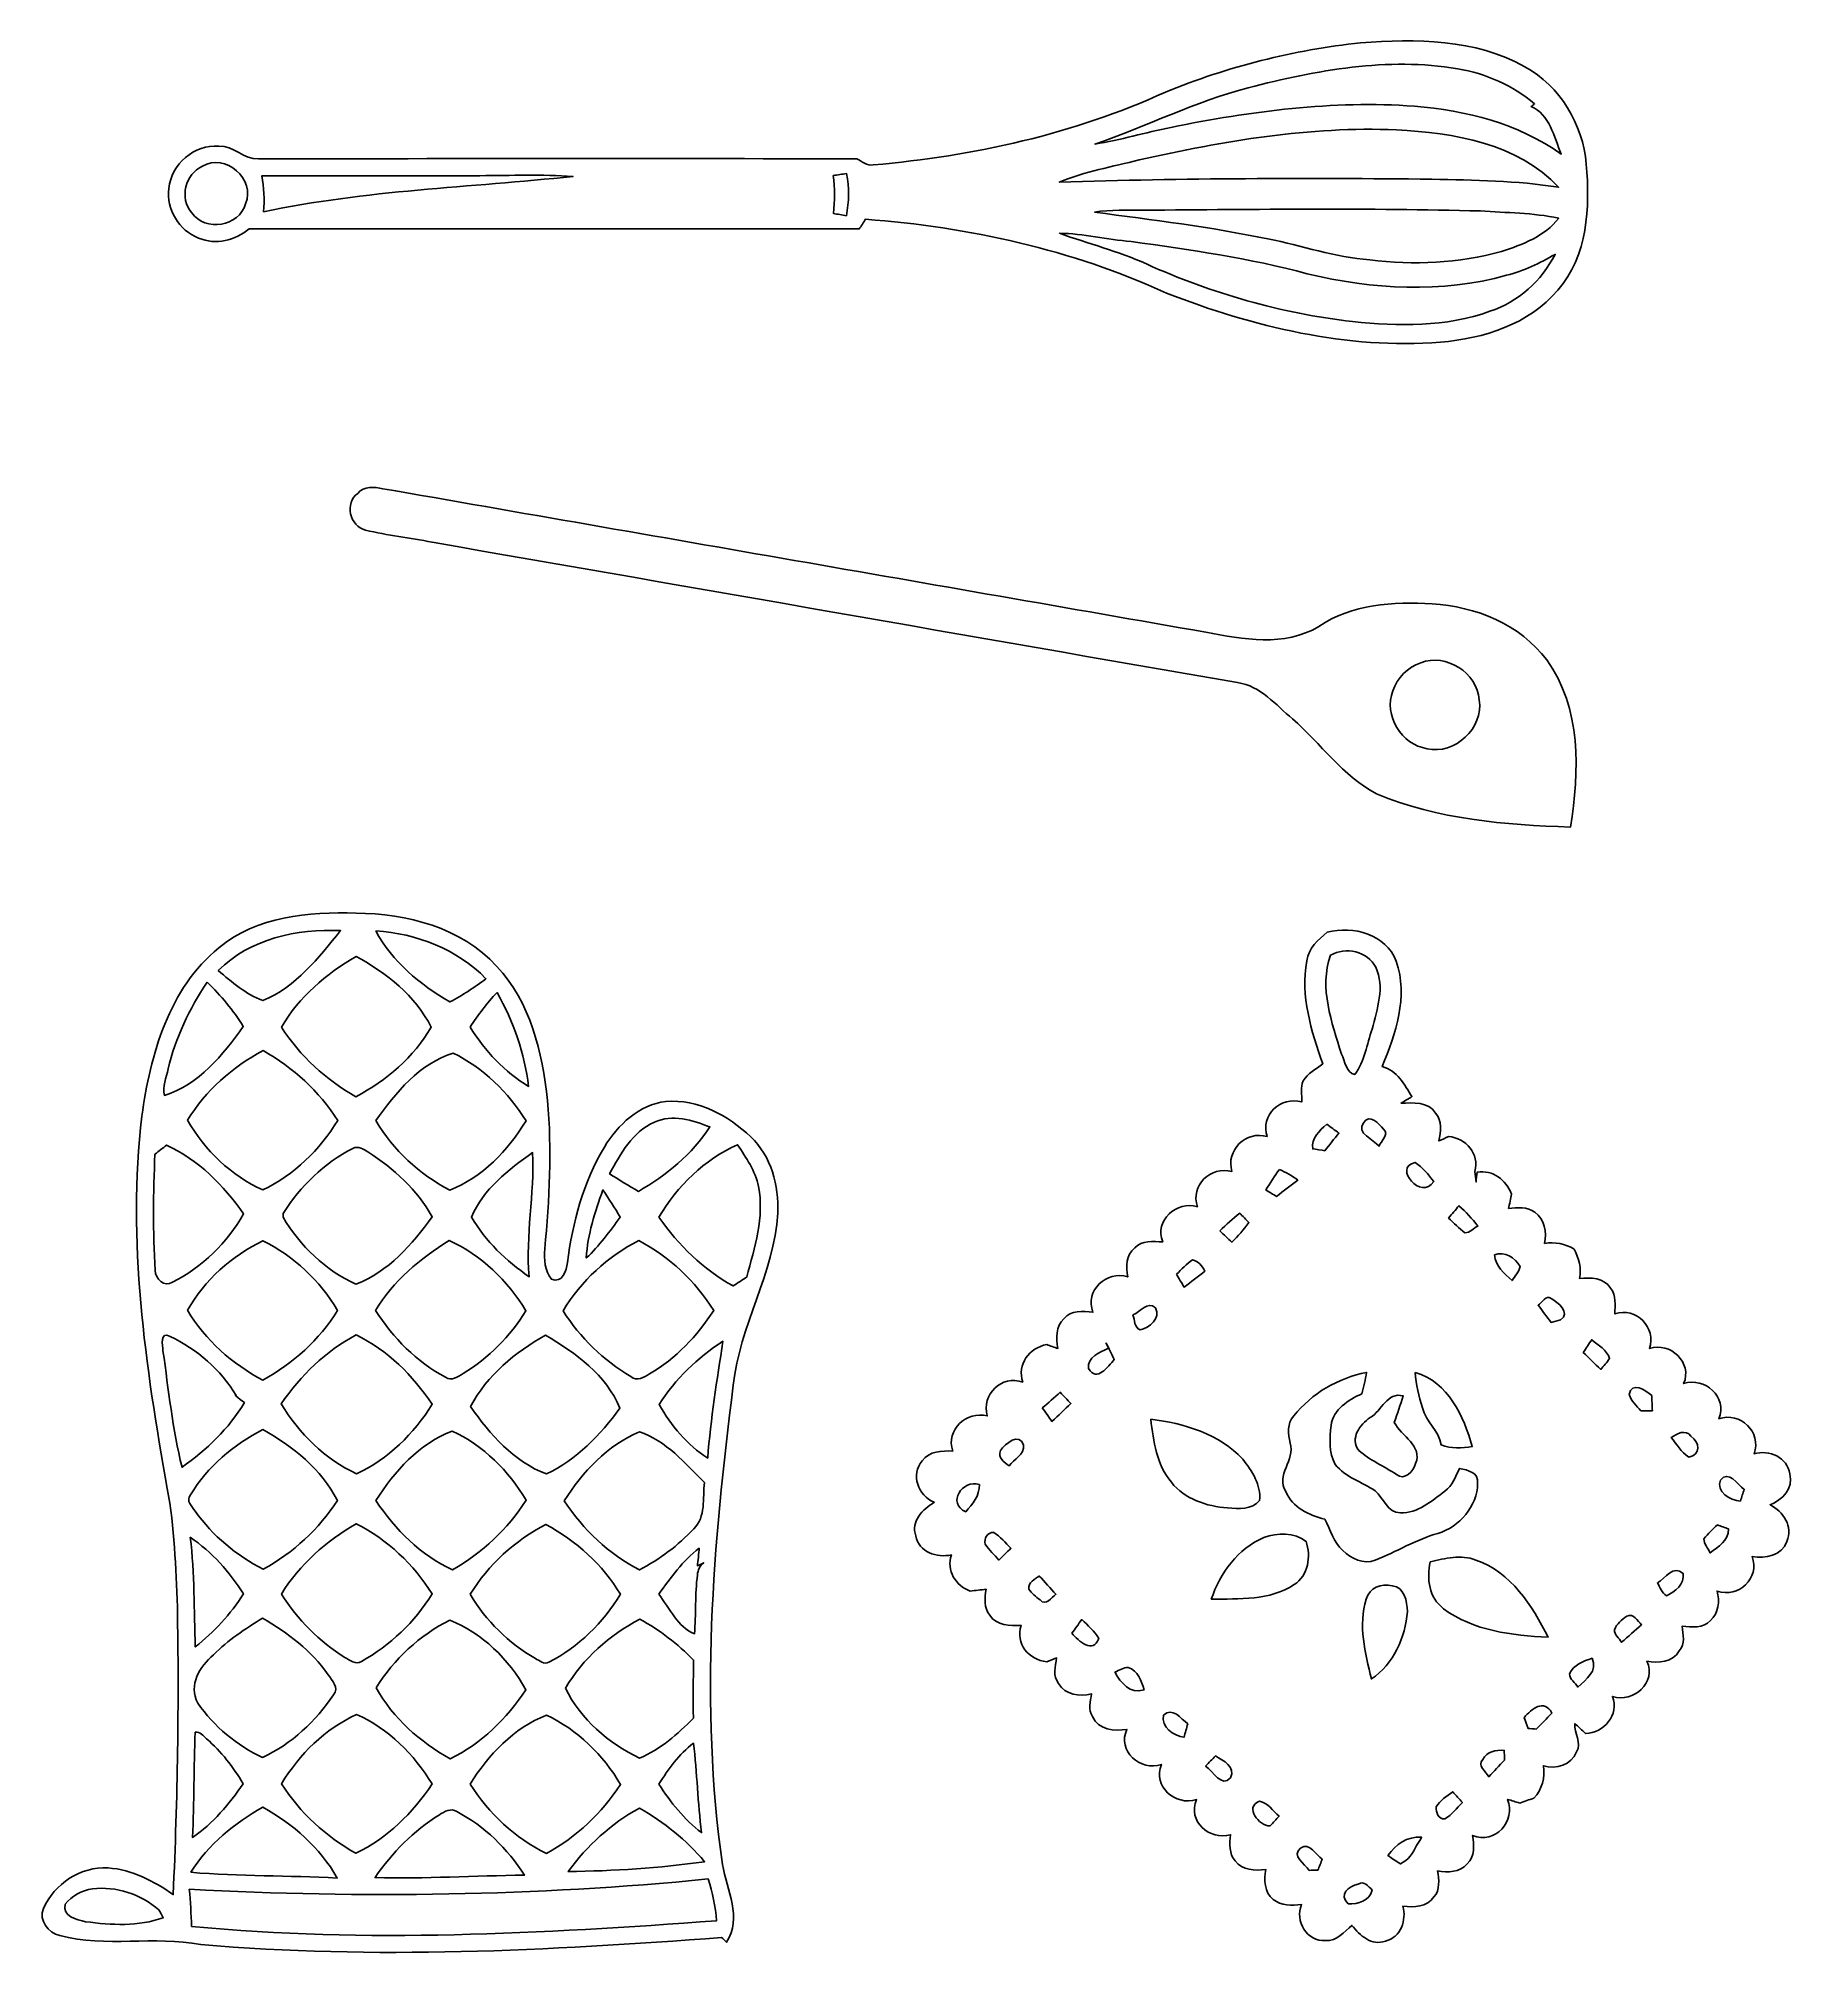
# Model space of a CAD drawing. Header units: centimetres. Extents: x -7 to 7, y -7.7 to 7.6.
import ezdxf

# ---------------------------------------------------------------- set-up
doc = ezdxf.new("R2010")
doc.units = ezdxf.units.CM
doc.header["$MEASUREMENT"] = 0
doc.layers.add('Camada 1', color=7, linetype='Continuous')

msp = doc.modelspace()

# ---------------------------------------------------------------- linework, layer by layer
at = {"layer": 'Camada 1', "color": 250}
for points, knots in [([(1.97026, 7.20478), (2.46698, 7.40621), (2.99154, 7.54203), (3.52531, 7.59636), (3.52531, 7.59636), (3.96558, 7.63198), (4.43759, 7.62881), (4.8334, 7.40587), (4.8334, 7.40587), (5.11562, 7.25311), (5.29519, 6.94725), (5.32341, 6.63081), (5.32341, 6.63081), (5.35305, 6.28791), (5.33717, 5.89774), (5.09551, 5.62715), (5.09551, 5.62715), (4.86903, 5.35199), (4.50497, 5.24262), (4.16207, 5.21088), (4.16207, 5.21088), (3.41524, 5.15267), (2.67088, 5.33505), (1.97801, 5.6021), (1.97801, 5.6021), (1.2259, 5.94959), (0.40323, 6.12985), (-0.4205, 6.1909), (-0.4205, 6.1909), (-0.43285, 6.17149), (-0.4572, 6.13268), (-0.46918, 6.11363), (-0.46918, 6.11363), (-2.08986, 6.11645), (-3.71052, 6.11575), (-5.33118, 6.11399), (-5.33118, 6.11399), (-5.4423, 6.02368), (-5.59822, 5.9817), (-5.73369, 6.04131), (-5.73369, 6.04131), (-5.89033, 6.09988), (-5.99227, 6.27167), (-5.97181, 6.43678), (-5.97181, 6.43678), (-5.95029, 6.62975), (-5.76932, 6.79026), (-5.57213, 6.77228), (-5.57213, 6.77228), (-5.45429, 6.7818), (-5.3735, 6.66326), (-5.25709, 6.67349), (-5.25709, 6.67349), (-3.66818, 6.67385), (-2.07926, 6.6749), (-0.49035, 6.67315), (-0.49035, 6.67315), (-0.44767, 6.65444), (-0.40852, 6.61246), (-0.35772, 6.6241), (-0.35772, 6.6241), (0.44167, 6.6943), (1.23859, 6.86893), (1.97026, 7.20478)], [0, 0, 0, 0, 0.05882353, 0.05882353, 0.05882353, 0.05882353, 0.11764706, 0.11764706, 0.11764706, 0.11764706, 0.17647059, 0.17647059, 0.17647059, 0.17647059, 0.23529412, 0.23529412, 0.23529412, 0.23529412, 0.29411765, 0.29411765, 0.29411765, 0.29411765, 0.35294118, 0.35294118, 0.35294118, 0.35294118, 0.41176471, 0.41176471, 0.41176471, 0.41176471, 0.47058824, 0.47058824, 0.47058824, 0.47058824, 0.52941176, 0.52941176, 0.52941176, 0.52941176, 0.58823529, 0.58823529, 0.58823529, 0.58823529, 0.64705882, 0.64705882, 0.64705882, 0.64705882, 0.70588235, 0.70588235, 0.70588235, 0.70588235, 0.76470588, 0.76470588, 0.76470588, 0.76470588, 0.82352941, 0.82352941, 0.82352941, 0.82352941, 0.88235294, 0.88235294, 0.88235294, 0.88235294, 1, 1, 1, 1]), ([(2.63031, 7.2383), (2.63031, 7.2383), (2.63031, 7.2383), (2.63031, 7.2383), (2.63031, 7.2383), (2.20839, 7.12964), (1.81892, 6.93032), (1.40794, 6.79026), (1.40794, 6.79026), (1.61254, 6.82166), (1.81081, 6.8834), (2.01365, 6.92291), (2.01365, 6.92291), (2.65077, 7.05238), (3.30305, 7.13809), (3.95393, 7.09224), (3.95393, 7.09224), (4.36667, 7.05872), (4.7826, 6.95289), (5.12409, 6.71054), (5.12409, 6.71054), (5.06589, 6.84354), (5.03202, 7.03085), (4.88385, 7.08837), (4.88385, 7.08837), (4.89055, 7.09365), (4.90431, 7.10423), (4.91101, 7.10952), (4.91101, 7.10952), (4.73709, 7.25805), (4.52366, 7.35259), (4.2986, 7.39034), (4.2986, 7.39034), (3.74015, 7.48417), (3.17146, 7.37904), (2.63031, 7.2383)], [0, 0, 0, 0, 0.1, 0.1, 0.1, 0.1, 0.2, 0.2, 0.2, 0.2, 0.3, 0.3, 0.3, 0.3, 0.4, 0.4, 0.4, 0.4, 0.5, 0.5, 0.5, 0.5, 0.6, 0.6, 0.6, 0.6, 0.7, 0.7, 0.7, 0.7, 0.8, 0.8, 0.8, 0.8, 1, 1, 1, 1]), ([(1.76035, 6.66326), (1.76035, 6.66326), (1.76035, 6.66326), (1.76035, 6.66326), (1.76035, 6.66326), (1.54693, 6.60929), (1.32785, 6.57189), (1.1236, 6.48723), (1.1236, 6.48723), (2.11313, 6.51722), (3.10339, 6.52215), (4.09327, 6.5098), (4.09327, 6.5098), (4.43018, 6.50275), (4.76919, 6.49922), (5.10329, 6.44596), (5.10329, 6.44596), (4.77519, 6.79591), (4.2679, 6.87951), (3.81034, 6.90386), (3.81034, 6.90386), (3.11925, 6.93173), (2.43204, 6.81637), (1.76035, 6.66326)], [0, 0, 0, 0, 0.14285714, 0.14285714, 0.14285714, 0.14285714, 0.28571429, 0.28571429, 0.28571429, 0.28571429, 0.42857143, 0.42857143, 0.42857143, 0.42857143, 0.57142857, 0.57142857, 0.57142857, 0.57142857, 0.71428571, 0.71428571, 0.71428571, 0.71428571, 1, 1, 1, 1]), ([(-5.70335, 6.61423), (-5.70335, 6.61423), (-5.70335, 6.61423), (-5.70335, 6.61423), (-5.70335, 6.61423), (-5.84022, 6.55284), (-5.88963, 6.35776), (-5.78872, 6.24275), (-5.78872, 6.24275), (-5.68113, 6.08717), (-5.41019, 6.13127), (-5.3601, 6.31506), (-5.3601, 6.31506), (-5.27614, 6.50699), (-5.52202, 6.72499), (-5.70335, 6.61423)], [0, 0, 0, 0, 0.2, 0.2, 0.2, 0.2, 0.4, 0.4, 0.4, 0.4, 0.6, 0.6, 0.6, 0.6, 1, 1, 1, 1]), ([(-3.49284, 6.53837), (-3.49284, 6.53837), (-3.49284, 6.53837), (-3.49284, 6.53837), (-3.49284, 6.53837), (-4.07175, 6.53625), (-4.65067, 6.53486), (-5.22922, 6.53837), (-5.22922, 6.53837), (-5.21334, 6.44348), (-5.20805, 6.34717), (-5.21582, 6.25086), (-5.21582, 6.25086), (-4.40477, 6.42267), (-3.57222, 6.44489), (-2.75025, 6.53238), (-2.75025, 6.53238), (-2.99755, 6.55038), (-3.2452, 6.53837), (-3.49284, 6.53837)], [0, 0, 0, 0, 0.16666667, 0.16666667, 0.16666667, 0.16666667, 0.33333333, 0.33333333, 0.33333333, 0.33333333, 0.5, 0.5, 0.5, 0.5, 0.66666667, 0.66666667, 0.66666667, 0.66666667, 1, 1, 1, 1]), ([(-0.67663, 6.53944), (-0.67663, 6.53944), (-0.67663, 6.53944), (-0.67663, 6.53944), (-0.67663, 6.53944), (-0.66321, 6.4389), (-0.66321, 6.33764), (-0.67627, 6.23746), (-0.67627, 6.23746), (-0.64169, 6.23111), (-0.60713, 6.22511), (-0.57255, 6.21875), (-0.57255, 6.21875), (-0.55104, 6.33024), (-0.5468, 6.44418), (-0.5708, 6.5553), (-0.5708, 6.5553), (-0.60642, 6.55002), (-0.64135, 6.54473), (-0.67663, 6.53944)], [0, 0, 0, 0, 0.16666667, 0.16666667, 0.16666667, 0.16666667, 0.33333333, 0.33333333, 0.33333333, 0.33333333, 0.5, 0.5, 0.5, 0.5, 0.66666667, 0.66666667, 0.66666667, 0.66666667, 1, 1, 1, 1]), ([(1.40475, 6.24804), (1.40475, 6.24804), (1.40475, 6.24804), (1.40475, 6.24804), (1.40475, 6.24804), (1.86655, 6.18525), (2.33045, 6.12985), (2.78694, 6.03391), (2.78694, 6.03391), (3.05788, 5.98134), (3.32105, 5.88856), (3.59762, 5.86705), (3.59762, 5.86705), (3.94723, 5.82507), (4.30742, 5.83847), (4.6475, 5.93407), (4.6475, 5.93407), (4.81507, 5.98805), (4.99145, 6.05579), (5.10363, 6.19901), (5.10363, 6.19901), (4.89866, 6.24382), (4.6877, 6.2424), (4.47957, 6.25686), (4.47957, 6.25686), (3.58598, 6.2812), (2.69168, 6.26991), (1.79775, 6.26285), (1.79775, 6.26285), (1.66687, 6.26497), (1.53492, 6.26779), (1.40475, 6.24804)], [0, 0, 0, 0, 0.11111111, 0.11111111, 0.11111111, 0.11111111, 0.22222222, 0.22222222, 0.22222222, 0.22222222, 0.33333333, 0.33333333, 0.33333333, 0.33333333, 0.44444444, 0.44444444, 0.44444444, 0.44444444, 0.55555556, 0.55555556, 0.55555556, 0.55555556, 0.66666667, 0.66666667, 0.66666667, 0.66666667, 0.77777778, 0.77777778, 0.77777778, 0.77777778, 1, 1, 1, 1]), ([(1.12465, 6.07976), (1.12465, 6.07976), (1.12465, 6.07976), (1.12465, 6.07976), (1.12465, 6.07976), (1.35536, 5.99687), (1.59419, 5.93653), (1.81785, 5.83459), (1.81785, 5.83459), (2.3389, 5.6021), (2.89243, 5.43842), (3.46039, 5.37632), (3.46039, 5.37632), (3.82551, 5.33752), (4.20652, 5.33118), (4.55612, 5.45782), (4.55612, 5.45782), (4.78296, 5.53049), (4.96675, 5.7023), (5.07576, 5.91149), (5.07576, 5.91149), (4.95335, 5.84129), (4.82528, 5.7799), (4.68877, 5.74428), (4.68877, 5.74428), (4.17125, 5.6021), (3.61809, 5.63104), (3.10056, 5.75663), (3.10056, 5.75663), (2.64054, 5.88115), (2.16782, 5.94783), (1.6965, 6.01345), (1.6965, 6.01345), (1.50495, 6.02933), (1.31692, 6.0773), (1.12465, 6.07976)], [0, 0, 0, 0, 0.1, 0.1, 0.1, 0.1, 0.2, 0.2, 0.2, 0.2, 0.3, 0.3, 0.3, 0.3, 0.4, 0.4, 0.4, 0.4, 0.5, 0.5, 0.5, 0.5, 0.6, 0.6, 0.6, 0.6, 0.7, 0.7, 0.7, 0.7, 0.8, 0.8, 0.8, 0.8, 1, 1, 1, 1]), ([(-4.46651, 4.00685), (-4.41607, 4.06576), (-4.33422, 4.05799), (-4.26578, 4.04424), (-4.26578, 4.04424), (-2.08033, 3.66289), (0.10548, 3.28259), (2.29093, 2.90089), (2.29093, 2.90089), (2.58692, 2.84339), (2.91818, 2.78129), (3.19263, 2.94604), (3.19263, 2.94604), (3.4551, 3.12561), (3.7867, 3.14325), (4.09434, 3.12702), (4.09434, 3.12702), (4.44041, 3.10515), (4.79636, 2.96545), (5.00768, 2.67935), (5.00768, 2.67935), (5.28778, 2.2987), (5.26696, 1.79246), (5.19852, 1.34796), (5.19852, 1.34796), (4.67606, 1.3656), (4.13807, 1.40723), (3.65159, 1.6129), (3.65159, 1.6129), (3.3849, 1.75541), (3.20745, 2.01365), (2.98238, 2.20909), (2.98238, 2.20909), (2.85009, 2.32092), (2.72661, 2.47297), (2.54528, 2.49907), (2.54528, 2.49907), (0.40534, 2.87019), (-1.73355, 3.2459), (-3.87349, 3.61702), (-3.87349, 3.61702), (-4.04953, 3.65441), (-4.22945, 3.671), (-4.40372, 3.71439), (-4.40372, 3.71439), (-4.53002, 3.74156), (-4.57341, 3.93171), (-4.46651, 4.00685)], [0, 0, 0, 0, 0.07692308, 0.07692308, 0.07692308, 0.07692308, 0.15384615, 0.15384615, 0.15384615, 0.15384615, 0.23076923, 0.23076923, 0.23076923, 0.23076923, 0.30769231, 0.30769231, 0.30769231, 0.30769231, 0.38461538, 0.38461538, 0.38461538, 0.38461538, 0.46153846, 0.46153846, 0.46153846, 0.46153846, 0.53846154, 0.53846154, 0.53846154, 0.53846154, 0.61538462, 0.61538462, 0.61538462, 0.61538462, 0.69230769, 0.69230769, 0.69230769, 0.69230769, 0.76923077, 0.76923077, 0.76923077, 0.76923077, 0.84615385, 0.84615385, 0.84615385, 0.84615385, 1, 1, 1, 1]), ([(4.00402, 2.65677), (4.00402, 2.65677), (4.00402, 2.65677), (4.00402, 2.65677), (4.00402, 2.65677), (3.90172, 2.62078), (3.81494, 2.53717), (3.78213, 2.43275), (3.78213, 2.43275), (3.70521, 2.23872), (3.85234, 2.00377), (4.05482, 1.97238), (4.05482, 1.97238), (4.27708, 1.92017), (4.50568, 2.13747), (4.4704, 2.36185), (4.4704, 2.36185), (4.45347, 2.57844), (4.20792, 2.73402), (4.00402, 2.65677)], [0, 0, 0, 0, 0.16666667, 0.16666667, 0.16666667, 0.16666667, 0.33333333, 0.33333333, 0.33333333, 0.33333333, 0.5, 0.5, 0.5, 0.5, 0.66666667, 0.66666667, 0.66666667, 0.66666667, 1, 1, 1, 1]), ([(-5.57283, 0.38452), (-5.27227, 0.63923), (-4.85668, 0.67098), (-4.47957, 0.66216), (-4.47957, 0.66216), (-4.07492, 0.65933), (-3.64101, 0.54785), (-3.3595, 0.23953), (-3.3595, 0.23953), (-3.08926, -0.04797), (-2.99473, -0.44874), (-2.9531, -0.82973), (-2.9531, -0.82973), (-2.91923, -1.22378), (-2.93687, -1.62065), (-2.97568, -2.01365), (-2.97568, -2.01365), (-2.98202, -2.0962), (-2.97673, -2.18722), (-2.92276, -2.25495), (-2.92276, -2.25495), (-2.83669, -2.28847), (-2.80175, -2.18934), (-2.79576, -2.12302), (-2.79576, -2.12302), (-2.75237, -1.80304), (-2.66946, -1.48132), (-2.50084, -1.20261), (-2.50084, -1.20261), (-2.39323, -1.02551), (-2.22496, -0.86218), (-2.00978, -0.83925), (-2.00978, -0.83925), (-1.75541, -0.81597), (-1.51411, -0.95108), (-1.33456, -1.12112), (-1.33456, -1.12112), (-1.17122, -1.27528), (-1.10771, -1.50883), (-1.11972, -1.72861), (-1.11972, -1.72861), (-1.14406, -2.20802), (-1.42662, -2.62536), (-1.47319, -3.10056), (-1.47319, -3.10056), (-1.63759, -4.36386), (-1.74025, -5.6508), (-1.55999, -6.91832), (-1.55999, -6.91832), (-1.52293, -7.11975), (-1.40158, -7.34447), (-1.52646, -7.5385), (-1.52646, -7.5385), (-1.53634, -7.52897), (-1.55645, -7.51028), (-1.56669, -7.50076), (-1.56669, -7.50076), (-2.9464, -7.60518), (-4.33634, -7.67644), (-5.71746, -7.55685), (-5.71746, -7.55685), (-6.08753, -7.48312), (-6.47312, -7.58506), (-6.84035, -7.48417), (-6.84035, -7.48417), (-6.93242, -7.46512), (-7.0104, -7.36318), (-6.97089, -7.27004), (-6.97089, -7.27004), (-6.88269, -7.0739), (-6.67315, -6.93137), (-6.45512, -6.94619), (-6.45512, -6.94619), (-6.26356, -6.95924), (-6.09141, -7.05167), (-5.93653, -7.15856), (-5.93653, -7.15856), (-5.90161, -6.39514), (-5.88926, -5.63033), (-5.90337, -4.86587), (-5.90337, -4.86587), (-5.91467, -4.55012), (-5.92596, -4.23298), (-5.98416, -3.92182), (-5.98416, -3.92182), (-6.15702, -2.94534), (-6.30624, -1.94663), (-6.18596, -0.95462), (-6.18596, -0.95462), (-6.11857, -0.46601), (-5.97181, 0.06068), (-5.57283, 0.38452)], [0, 0, 0, 0, 0.04166667, 0.04166667, 0.04166667, 0.04166667, 0.08333333, 0.08333333, 0.08333333, 0.08333333, 0.125, 0.125, 0.125, 0.125, 0.16666667, 0.16666667, 0.16666667, 0.16666667, 0.20833333, 0.20833333, 0.20833333, 0.20833333, 0.25, 0.25, 0.25, 0.25, 0.29166667, 0.29166667, 0.29166667, 0.29166667, 0.33333333, 0.33333333, 0.33333333, 0.33333333, 0.375, 0.375, 0.375, 0.375, 0.41666667, 0.41666667, 0.41666667, 0.41666667, 0.45833333, 0.45833333, 0.45833333, 0.45833333, 0.5, 0.5, 0.5, 0.5, 0.54166667, 0.54166667, 0.54166667, 0.54166667, 0.58333333, 0.58333333, 0.58333333, 0.58333333, 0.625, 0.625, 0.625, 0.625, 0.66666667, 0.66666667, 0.66666667, 0.66666667, 0.70833333, 0.70833333, 0.70833333, 0.70833333, 0.75, 0.75, 0.75, 0.75, 0.79166667, 0.79166667, 0.79166667, 0.79166667, 0.83333333, 0.83333333, 0.83333333, 0.83333333, 0.875, 0.875, 0.875, 0.875, 0.91666667, 0.91666667, 0.91666667, 0.91666667, 1, 1, 1, 1]), ([(-5.57812, 0.20355), (-5.57812, 0.20355), (-5.57812, 0.20355), (-5.57812, 0.20355), (-5.57812, 0.20355), (-5.46734, 0.11465), (-5.35869, 0.01517), (-5.22323, -0.03457), (-5.22323, -0.03457), (-4.95864, 0.07301), (-4.77767, 0.30726), (-4.60233, 0.52246), (-4.60233, 0.52246), (-4.95265, 0.54044), (-5.32236, 0.4579), (-5.57812, 0.20355)], [0, 0, 0, 0, 0.2, 0.2, 0.2, 0.2, 0.4, 0.4, 0.4, 0.4, 0.6, 0.6, 0.6, 0.6, 1, 1, 1, 1]), ([(-4.32257, 0.52069), (-4.32257, 0.52069), (-4.32257, 0.52069), (-4.32257, 0.52069), (-4.32257, 0.52069), (-4.18958, 0.27515), (-3.97087, 0.09243), (-3.73203, -0.0455), (-3.73203, -0.0455), (-3.63078, 0.00706), (-3.53518, 0.06984), (-3.44416, 0.13935), (-3.44416, 0.13935), (-3.67417, 0.37606), (-3.99696, 0.49917), (-4.32257, 0.52069)], [0, 0, 0, 0, 0.2, 0.2, 0.2, 0.2, 0.4, 0.4, 0.4, 0.4, 0.6, 0.6, 0.6, 0.6, 1, 1, 1, 1]), ([(3.25966, 0.51011), (3.46569, 0.56373), (3.7285, 0.49459), (3.80894, 0.27834), (3.80894, 0.27834), (3.90666, -0.00105), (3.80259, -0.29951), (3.6971, -0.56091), (3.6971, -0.56091), (3.81635, -0.59195), (3.8749, -0.70379), (3.93347, -0.80044), (3.93347, -0.80044), (3.91195, -0.8135), (3.86891, -0.83925), (3.84739, -0.85195), (3.84739, -0.85195), (3.94229, -0.8516), (4.064, -0.83643), (4.12291, -0.93203), (4.12291, -0.93203), (4.17653, -0.99554), (4.16207, -1.07843), (4.14937, -1.15359), (4.14937, -1.15359), (4.17512, -1.14158), (4.20158, -1.12959), (4.22768, -1.11794), (4.22768, -1.11794), (4.3635, -1.1303), (4.47392, -1.25801), (4.43547, -1.39559), (4.43547, -1.39559), (4.4383, -1.42416), (4.44183, -1.45274), (4.44534, -1.48132), (4.44534, -1.48132), (4.44712, -1.46156), (4.45099, -1.42205), (4.45276, -1.40229), (4.45276, -1.40229), (4.58152, -1.38077), (4.68241, -1.46543), (4.72863, -1.57762), (4.72863, -1.57762), (4.72263, -1.60584), (4.71063, -1.66229), (4.70429, -1.6905), (4.70429, -1.6905), (4.77414, -1.68697), (4.85315, -1.67323), (4.91243, -1.72191), (4.91243, -1.72191), (4.99145, -1.77765), (5.00944, -1.87924), (4.99109, -1.96956), (4.99109, -1.96956), (5.07364, -1.95686), (5.15443, -1.97309), (5.22676, -2.01471), (5.22676, -2.01471), (5.26204, -2.08845), (5.28813, -2.16675), (5.26908, -2.2493), (5.26908, -2.2493), (5.35727, -2.23943), (5.46347, -2.24296), (5.51744, -2.32587), (5.51744, -2.32587), (5.5626, -2.38512), (5.55201, -2.46133), (5.5513, -2.53118), (5.5513, -2.53118), (5.72065, -2.4719), (5.88362, -2.64089), (5.82648, -2.80846), (5.82648, -2.80846), (5.99263, -2.75025), (6.1722, -2.92028), (6.09917, -3.0868), (6.09917, -3.0868), (6.26779, -3.03247), (6.44947, -3.19263), (6.37998, -3.3669), (6.37998, -3.3669), (6.55072, -3.30975), (6.72324, -3.47274), (6.66009, -3.64596), (6.66009, -3.64596), (6.78003, -3.61032), (6.92572, -3.67524), (6.94584, -3.80646), (6.94584, -3.80646), (6.97512, -3.92077), (6.88657, -4.01389), (6.78744, -4.0527), (6.78744, -4.0527), (6.89256, -4.10669), (6.97476, -4.22521), (6.9208, -4.34445), (6.9208, -4.34445), (6.8841, -4.46263), (6.74899, -4.47957), (6.6442, -4.4651), (6.6442, -4.4651), (6.71159, -4.63549), (6.53379, -4.8006), (6.36622, -4.74027), (6.36622, -4.74027), (6.38632, -4.82177), (6.37998, -4.91455), (6.31296, -4.97382), (6.31296, -4.97382), (6.2551, -5.03907), (6.16374, -5.02637), (6.08646, -5.02072), (6.08646, -5.02072), (6.09494, -5.08599), (6.11328, -5.16149), (6.06424, -5.21687), (6.06424, -5.21687), (6.01274, -5.30754), (5.89808, -5.31636), (5.80602, -5.29907), (5.80602, -5.29907), (5.88822, -5.46805), (5.6963, -5.63491), (5.53225, -5.57954), (5.53225, -5.57954), (5.58694, -5.72664), (5.46488, -5.87021), (5.31636, -5.87516), (5.31636, -5.87516), (5.28849, -5.84763), (5.26167, -5.82048), (5.23239, -5.79578), (5.23239, -5.79578), (5.22286, -5.8734), (5.29096, -5.94854), (5.24651, -6.02226), (5.24651, -6.02226), (5.20312, -6.12563), (5.08316, -6.16232), (4.98122, -6.13197), (4.98122, -6.13197), (4.99604, -6.22757), (4.97204, -6.31966), (4.90502, -6.39022), (4.90502, -6.39022), (4.86762, -6.40291), (4.83059, -6.41597), (4.7939, -6.42972), (4.7939, -6.42972), (4.76144, -6.41984), (4.72897, -6.40961), (4.69688, -6.40009), (4.69688, -6.40009), (4.7632, -6.57083), (4.59705, -6.7638), (4.41749, -6.68655), (4.41749, -6.68655), (4.42911, -6.76346), (4.43759, -6.85553), (4.37373, -6.91373), (4.37373, -6.91373), (4.31658, -6.98429), (4.21993, -6.98217), (4.13878, -6.96948), (4.13878, -6.96948), (4.1476, -7.03932), (4.16172, -7.11975), (4.10951, -7.17761), (4.10951, -7.17761), (4.05377, -7.25805), (3.94935, -7.26298), (3.86186, -7.25028), (3.86186, -7.25028), (3.8929, -7.36106), (3.84493, -7.50005), (3.72356, -7.52863), (3.72356, -7.52863), (3.6128, -7.57061), (3.51825, -7.48488), (3.45617, -7.40375), (3.45617, -7.40375), (3.39372, -7.45348), (3.33587, -7.53251), (3.24626, -7.52474), (3.24626, -7.52474), (3.09845, -7.53533), (2.99755, -7.36847), (3.05435, -7.2383), (3.05435, -7.2383), (2.97744, -7.24464), (2.89172, -7.25275), (2.82963, -7.19666), (2.82963, -7.19666), (2.75554, -7.14092), (2.75412, -7.04074), (2.76895, -6.95783), (2.76895, -6.95783), (2.68323, -6.97123), (2.58197, -6.96524), (2.52518, -6.89044), (2.52518, -6.89044), (2.47543, -6.83224), (2.48108, -6.75216), (2.48849, -6.68126), (2.48849, -6.68126), (2.32233, -6.73135), (2.14241, -6.5726), (2.21755, -6.40186), (2.21755, -6.40186), (2.04893, -6.45442), (1.86477, -6.29532), (1.93815, -6.1214), (1.93815, -6.1214), (1.77058, -6.18101), (1.58221, -6.01203), (1.66263, -5.84234), (1.66263, -5.84234), (1.5635, -5.85927), (1.4351, -5.84412), (1.38923, -5.74075), (1.38923, -5.74075), (1.35183, -5.68571), (1.37054, -5.61869), (1.38112, -5.55907), (1.38112, -5.55907), (1.28658, -5.58305), (1.17193, -5.56823), (1.11831, -5.47687), (1.11831, -5.47687), (1.07138, -5.41689), (1.09114, -5.3407), (1.10243, -5.27332), (1.10243, -5.27332), (1.07631, -5.28284), (1.05056, -5.29271), (1.02481, -5.3026), (1.02481, -5.3026), (0.88089, -5.29025), (0.77294, -5.15691), (0.82055, -5.01368), (0.82055, -5.01368), (0.73271, -5.01614), (0.62335, -5.0158), (0.57043, -4.93253), (0.57043, -4.93253), (0.5221, -4.87362), (0.53162, -4.79602), (0.54081, -4.72617), (0.54081, -4.72617), (0.49847, -4.73075), (0.45614, -4.73533), (0.4138, -4.74027), (0.4138, -4.74027), (0.29669, -4.69582), (0.22153, -4.57553), (0.26492, -4.45169), (0.26492, -4.45169), (0.14993, -4.4764), (0.00458, -4.43052), (-0.01869, -4.30106), (-0.01869, -4.30106), (-0.06314, -4.18324), (0.03739, -4.08975), (0.12734, -4.0326), (0.12734, -4.0326), (0.00175, -3.9811), (-0.0649, -3.80965), (0.03281, -3.7024), (0.03281, -3.7024), (0.08714, -3.62303), (0.18873, -3.62126), (0.27515, -3.62479), (0.27515, -3.62479), (0.21836, -3.45405), (0.38452, -3.30446), (0.55033, -3.34432), (0.55033, -3.34432), (0.50095, -3.17641), (0.66569, -3.01342), (0.83361, -3.07516), (0.83361, -3.07516), (0.78422, -2.93546), (0.88618, -2.8007), (1.02376, -2.77566), (1.02376, -2.77566), (1.05339, -2.78623), (1.08303, -2.79681), (1.113, -2.80704), (1.113, -2.80704), (1.09996, -2.72555), (1.0922, -2.63243), (1.16063, -2.5714), (1.16063, -2.5714), (1.21603, -2.49977), (1.31268, -2.50825), (1.39206, -2.51777), (1.39206, -2.51777), (1.32467, -2.34631), (1.50106, -2.18157), (1.6697, -2.23697), (1.6697, -2.23697), (1.65417, -2.15582), (1.65381, -2.06199), (1.72544, -2.00589), (1.72544, -2.00589), (1.78328, -1.9431), (1.87184, -1.95297), (1.94875, -1.95791), (1.94875, -1.95791), (1.87888, -1.78717), (2.05987, -1.62736), (2.22462, -1.67815), (2.22462, -1.67815), (2.16641, -1.50777), (2.33115, -1.35149), (2.49943, -1.39629), (2.49943, -1.39629), (2.44897, -1.22731), (2.61372, -1.06749), (2.78129, -1.11901), (2.78129, -1.11901), (2.72238, -0.94896), (2.89031, -0.79269), (3.05576, -0.84278), (3.05576, -0.84278), (3.05859, -0.78705), (3.04553, -0.72777), (3.0674, -0.67451), (3.0674, -0.67451), (3.10268, -0.61241), (3.16971, -0.58208), (3.22297, -0.53869), (3.22297, -0.53869), (3.13195, -0.27763), (3.04446, 0.00246), (3.09667, 0.28151), (3.09667, 0.28151), (3.10938, 0.3824), (3.18628, 0.44944), (3.25966, 0.51011)], [0, 0, 0, 0, 0.01149425, 0.01149425, 0.01149425, 0.01149425, 0.02298851, 0.02298851, 0.02298851, 0.02298851, 0.03448276, 0.03448276, 0.03448276, 0.03448276, 0.04597701, 0.04597701, 0.04597701, 0.04597701, 0.05747126, 0.05747126, 0.05747126, 0.05747126, 0.06896552, 0.06896552, 0.06896552, 0.06896552, 0.08045977, 0.08045977, 0.08045977, 0.08045977, 0.09195402, 0.09195402, 0.09195402, 0.09195402, 0.10344828, 0.10344828, 0.10344828, 0.10344828, 0.11494253, 0.11494253, 0.11494253, 0.11494253, 0.12643678, 0.12643678, 0.12643678, 0.12643678, 0.13793103, 0.13793103, 0.13793103, 0.13793103, 0.14942529, 0.14942529, 0.14942529, 0.14942529, 0.16091954, 0.16091954, 0.16091954, 0.16091954, 0.17241379, 0.17241379, 0.17241379, 0.17241379, 0.18390805, 0.18390805, 0.18390805, 0.18390805, 0.1954023, 0.1954023, 0.1954023, 0.1954023, 0.20689655, 0.20689655, 0.20689655, 0.20689655, 0.2183908, 0.2183908, 0.2183908, 0.2183908, 0.22988506, 0.22988506, 0.22988506, 0.22988506, 0.24137931, 0.24137931, 0.24137931, 0.24137931, 0.25287356, 0.25287356, 0.25287356, 0.25287356, 0.26436782, 0.26436782, 0.26436782, 0.26436782, 0.27586207, 0.27586207, 0.27586207, 0.27586207, 0.28735632, 0.28735632, 0.28735632, 0.28735632, 0.29885057, 0.29885057, 0.29885057, 0.29885057, 0.31034483, 0.31034483, 0.31034483, 0.31034483, 0.32183908, 0.32183908, 0.32183908, 0.32183908, 0.33333333, 0.33333333, 0.33333333, 0.33333333, 0.34482759, 0.34482759, 0.34482759, 0.34482759, 0.35632184, 0.35632184, 0.35632184, 0.35632184, 0.36781609, 0.36781609, 0.36781609, 0.36781609, 0.37931034, 0.37931034, 0.37931034, 0.37931034, 0.3908046, 0.3908046, 0.3908046, 0.3908046, 0.40229885, 0.40229885, 0.40229885, 0.40229885, 0.4137931, 0.4137931, 0.4137931, 0.4137931, 0.42528736, 0.42528736, 0.42528736, 0.42528736, 0.43678161, 0.43678161, 0.43678161, 0.43678161, 0.44827586, 0.44827586, 0.44827586, 0.44827586, 0.45977011, 0.45977011, 0.45977011, 0.45977011, 0.47126437, 0.47126437, 0.47126437, 0.47126437, 0.48275862, 0.48275862, 0.48275862, 0.48275862, 0.49425287, 0.49425287, 0.49425287, 0.49425287, 0.50574713, 0.50574713, 0.50574713, 0.50574713, 0.51724138, 0.51724138, 0.51724138, 0.51724138, 0.52873563, 0.52873563, 0.52873563, 0.52873563, 0.54022989, 0.54022989, 0.54022989, 0.54022989, 0.55172414, 0.55172414, 0.55172414, 0.55172414, 0.56321839, 0.56321839, 0.56321839, 0.56321839, 0.57471264, 0.57471264, 0.57471264, 0.57471264, 0.5862069, 0.5862069, 0.5862069, 0.5862069, 0.59770115, 0.59770115, 0.59770115, 0.59770115, 0.6091954, 0.6091954, 0.6091954, 0.6091954, 0.62068966, 0.62068966, 0.62068966, 0.62068966, 0.63218391, 0.63218391, 0.63218391, 0.63218391, 0.64367816, 0.64367816, 0.64367816, 0.64367816, 0.65517241, 0.65517241, 0.65517241, 0.65517241, 0.66666667, 0.66666667, 0.66666667, 0.66666667, 0.67816092, 0.67816092, 0.67816092, 0.67816092, 0.68965517, 0.68965517, 0.68965517, 0.68965517, 0.70114943, 0.70114943, 0.70114943, 0.70114943, 0.71264368, 0.71264368, 0.71264368, 0.71264368, 0.72413793, 0.72413793, 0.72413793, 0.72413793, 0.73563218, 0.73563218, 0.73563218, 0.73563218, 0.74712644, 0.74712644, 0.74712644, 0.74712644, 0.75862069, 0.75862069, 0.75862069, 0.75862069, 0.77011494, 0.77011494, 0.77011494, 0.77011494, 0.7816092, 0.7816092, 0.7816092, 0.7816092, 0.79310345, 0.79310345, 0.79310345, 0.79310345, 0.8045977, 0.8045977, 0.8045977, 0.8045977, 0.81609195, 0.81609195, 0.81609195, 0.81609195, 0.82758621, 0.82758621, 0.82758621, 0.82758621, 0.83908046, 0.83908046, 0.83908046, 0.83908046, 0.85057471, 0.85057471, 0.85057471, 0.85057471, 0.86206897, 0.86206897, 0.86206897, 0.86206897, 0.87356322, 0.87356322, 0.87356322, 0.87356322, 0.88505747, 0.88505747, 0.88505747, 0.88505747, 0.89655172, 0.89655172, 0.89655172, 0.89655172, 0.90804598, 0.90804598, 0.90804598, 0.90804598, 0.91954023, 0.91954023, 0.91954023, 0.91954023, 0.93103448, 0.93103448, 0.93103448, 0.93103448, 0.94252874, 0.94252874, 0.94252874, 0.94252874, 0.95402299, 0.95402299, 0.95402299, 0.95402299, 0.96551724, 0.96551724, 0.96551724, 0.96551724, 0.97701149, 0.97701149, 0.97701149, 0.97701149, 1, 1, 1, 1]), ([(-5.07471, -0.24765), (-5.07471, -0.24765), (-5.07471, -0.24765), (-5.07471, -0.24765), (-5.07471, -0.24765), (-4.92441, -0.47695), (-4.71874, -0.6664), (-4.47993, -0.80081), (-4.47993, -0.80081), (-4.23579, -0.67239), (-4.02061, -0.48541), (-3.8809, -0.24589), (-3.8809, -0.24589), (-4.00755, 0.00423), (-4.23686, 0.18555), (-4.47886, 0.31715), (-4.47886, 0.31715), (-4.7184, 0.1785), (-4.93394, -0.00635), (-5.07471, -0.24765)], [0, 0, 0, 0, 0.16666667, 0.16666667, 0.16666667, 0.16666667, 0.33333333, 0.33333333, 0.33333333, 0.33333333, 0.5, 0.5, 0.5, 0.5, 0.66666667, 0.66666667, 0.66666667, 0.66666667, 1, 1, 1, 1]), ([(3.28507, 0.32702), (3.28507, 0.32702), (3.28507, 0.32702), (3.28507, 0.32702), (3.28507, 0.32702), (3.19229, 0.06561), (3.29635, -0.21061), (3.37255, -0.46248), (3.37255, -0.46248), (3.40077, -0.51611), (3.40959, -0.60924), (3.47873, -0.62406), (3.47873, -0.62406), (3.55776, -0.51929), (3.57399, -0.38311), (3.61702, -0.26212), (3.61702, -0.26212), (3.65548, -0.10337), (3.72109, 0.07408), (3.64525, 0.23142), (3.64525, 0.23142), (3.57998, 0.35913), (3.40535, 0.39616), (3.28507, 0.32702)], [0, 0, 0, 0, 0.14285714, 0.14285714, 0.14285714, 0.14285714, 0.28571429, 0.28571429, 0.28571429, 0.28571429, 0.42857143, 0.42857143, 0.42857143, 0.42857143, 0.57142857, 0.57142857, 0.57142857, 0.57142857, 0.71428571, 0.71428571, 0.71428571, 0.71428571, 1, 1, 1, 1]), ([(-5.66632, 0.11077), (-5.66632, 0.11077), (-5.66632, 0.11077), (-5.66632, 0.11077), (-5.66632, 0.11077), (-5.80743, -0.09983), (-5.91784, -0.33197), (-5.97675, -0.57925), (-5.97675, -0.57925), (-5.9891, -0.6484), (-6.02509, -0.71895), (-6.00674, -0.79021), (-6.00674, -0.79021), (-5.73334, -0.7066), (-5.53826, -0.46743), (-5.37774, -0.24165), (-5.37774, -0.24165), (-5.45747, -0.11148), (-5.5559, 0.00565), (-5.66632, 0.11077)], [0, 0, 0, 0, 0.16666667, 0.16666667, 0.16666667, 0.16666667, 0.33333333, 0.33333333, 0.33333333, 0.33333333, 0.5, 0.5, 0.5, 0.5, 0.66666667, 0.66666667, 0.66666667, 0.66666667, 1, 1, 1, 1]), ([(-3.57082, -0.24694), (-3.57082, -0.24694), (-3.57082, -0.24694), (-3.57082, -0.24694), (-3.57082, -0.24694), (-3.45052, -0.43461), (-3.29776, -0.6043), (-3.10409, -0.71825), (-3.10409, -0.71825), (-3.1376, -0.45544), (-3.22438, -0.20072), (-3.35597, 0.02892), (-3.35597, 0.02892), (-3.43782, -0.05467), (-3.50731, -0.14887), (-3.57082, -0.24694)], [0, 0, 0, 0, 0.2, 0.2, 0.2, 0.2, 0.4, 0.4, 0.4, 0.4, 0.6, 0.6, 0.6, 0.6, 1, 1, 1, 1]), ([(-5.82329, -0.98882), (-5.82329, -0.98882), (-5.82329, -0.98882), (-5.82329, -0.98882), (-5.82329, -0.98882), (-5.68325, -1.22695), (-5.47511, -1.43087), (-5.22181, -1.5441), (-5.22181, -1.5441), (-4.97382, -1.42416), (-4.76778, -1.22449), (-4.62526, -0.98989), (-4.62526, -0.98989), (-4.77485, -0.75812), (-4.97945, -0.5669), (-5.22076, -0.4332), (-5.22076, -0.4332), (-5.46488, -0.56373), (-5.67689, -0.75318), (-5.82329, -0.98882)], [0, 0, 0, 0, 0.16666667, 0.16666667, 0.16666667, 0.16666667, 0.33333333, 0.33333333, 0.33333333, 0.33333333, 0.5, 0.5, 0.5, 0.5, 0.66666667, 0.66666667, 0.66666667, 0.66666667, 1, 1, 1, 1]), ([(-4.32223, -0.9913), (-4.32223, -0.9913), (-4.32223, -0.9913), (-4.32223, -0.9913), (-4.32223, -0.9913), (-4.18287, -1.22624), (-3.9744, -1.41817), (-3.73345, -1.54515), (-3.73345, -1.54515), (-3.47345, -1.44463), (-3.26813, -1.22836), (-3.12525, -0.99272), (-3.12525, -0.99272), (-3.26636, -0.76694), (-3.46499, -0.57114), (-3.70487, -0.45332), (-3.70487, -0.45332), (-3.97157, -0.53445), (-4.1656, -0.76941), (-4.32223, -0.9913)], [0, 0, 0, 0, 0.16666667, 0.16666667, 0.16666667, 0.16666667, 0.33333333, 0.33333333, 0.33333333, 0.33333333, 0.5, 0.5, 0.5, 0.5, 0.66666667, 0.66666667, 0.66666667, 0.66666667, 1, 1, 1, 1]), ([(-2.10255, -1.00471), (-2.10255, -1.00471), (-2.10255, -1.00471), (-2.10255, -1.00471), (-2.10255, -1.00471), (-2.27824, -1.07914), (-2.37208, -1.25694), (-2.45921, -1.41569), (-2.45921, -1.41569), (-2.38337, -1.46332), (-2.30716, -1.50988), (-2.2299, -1.55504), (-2.2299, -1.55504), (-2.00518, -1.42769), (-1.80304, -1.25835), (-1.65946, -1.04174), (-1.65946, -1.04174), (-1.79882, -0.98812), (-1.95862, -0.93591), (-2.10255, -1.00471)], [0, 0, 0, 0, 0.16666667, 0.16666667, 0.16666667, 0.16666667, 0.33333333, 0.33333333, 0.33333333, 0.33333333, 0.5, 0.5, 0.5, 0.5, 0.66666667, 0.66666667, 0.66666667, 0.66666667, 1, 1, 1, 1]), ([(3.25472, -1.01952), (3.25472, -1.01952), (3.25472, -1.01952), (3.25472, -1.01952), (3.25472, -1.01952), (3.19792, -1.07314), (3.13019, -1.12923), (3.1443, -1.21673), (3.1443, -1.21673), (3.1683, -1.22025), (3.21592, -1.22731), (3.2399, -1.23084), (3.2399, -1.23084), (3.27766, -1.18426), (3.31505, -1.13736), (3.35209, -1.09007), (3.35209, -1.09007), (3.31964, -1.06644), (3.28719, -1.04281), (3.25472, -1.01952)], [0, 0, 0, 0, 0.16666667, 0.16666667, 0.16666667, 0.16666667, 0.33333333, 0.33333333, 0.33333333, 0.33333333, 0.5, 0.5, 0.5, 0.5, 0.66666667, 0.66666667, 0.66666667, 0.66666667, 1, 1, 1, 1]), ([(3.54929, -1.00965), (3.54929, -1.00965), (3.54929, -1.00965), (3.54929, -1.00965), (3.54929, -1.00965), (3.48721, -1.09114), (3.62795, -1.14229), (3.67171, -1.19556), (3.67171, -1.19556), (3.68547, -1.15217), (3.75849, -1.10243), (3.70628, -1.05974), (3.70628, -1.05974), (3.67383, -1.01564), (3.59092, -0.92957), (3.54929, -1.00965)], [0, 0, 0, 0, 0.2, 0.2, 0.2, 0.2, 0.4, 0.4, 0.4, 0.4, 0.6, 0.6, 0.6, 0.6, 1, 1, 1, 1]), ([(-6.08188, -1.25835), (-6.08188, -1.25835), (-6.08188, -1.25835), (-6.08188, -1.25835), (-6.08188, -1.25835), (-6.09635, -1.56669), (-6.09917, -1.87678), (-6.07942, -2.18475), (-6.07942, -2.18475), (-6.08224, -2.25036), (-6.00357, -2.32445), (-5.94218, -2.27787), (-5.94218, -2.27787), (-5.70406, -2.15864), (-5.5065, -1.96497), (-5.37598, -1.73355), (-5.37598, -1.73355), (-5.53437, -1.50636), (-5.73475, -1.30457), (-5.98874, -1.18674), (-5.98874, -1.18674), (-6.0198, -1.21072), (-6.05084, -1.23437), (-6.08188, -1.25835)], [0, 0, 0, 0, 0.14285714, 0.14285714, 0.14285714, 0.14285714, 0.28571429, 0.28571429, 0.28571429, 0.28571429, 0.42857143, 0.42857143, 0.42857143, 0.42857143, 0.57142857, 0.57142857, 0.57142857, 0.57142857, 0.71428571, 0.71428571, 0.71428571, 0.71428571, 1, 1, 1, 1]), ([(-4.50427, -1.21355), (-4.50427, -1.21355), (-4.50427, -1.21355), (-4.50427, -1.21355), (-4.50427, -1.21355), (-4.73463, -1.32679), (-4.9223, -1.51659), (-5.0606, -1.73036), (-5.0606, -1.73036), (-5.0606, -1.73036), (-5.0613, -1.76176), (-5.0613, -1.76176), (-5.0613, -1.76176), (-4.92548, -1.98895), (-4.72157, -2.18581), (-4.47993, -2.29517), (-4.47993, -2.29517), (-4.2231, -2.19533), (-4.02943, -1.97801), (-3.87244, -1.75718), (-3.87244, -1.75718), (-3.99308, -1.54269), (-4.17971, -1.37266), (-4.38538, -1.24107), (-4.38538, -1.24107), (-4.42029, -1.22132), (-4.46334, -1.18886), (-4.50427, -1.21355)], [0, 0, 0, 0, 0.125, 0.125, 0.125, 0.125, 0.25, 0.25, 0.25, 0.25, 0.375, 0.375, 0.375, 0.375, 0.5, 0.5, 0.5, 0.5, 0.625, 0.625, 0.625, 0.625, 0.75, 0.75, 0.75, 0.75, 1, 1, 1, 1]), ([(-2.0655, -1.76072), (-2.0655, -1.76072), (-2.0655, -1.76072), (-2.0655, -1.76072), (-2.0655, -1.76072), (-1.91169, -1.98508), (-1.71272, -2.17628), (-1.47425, -2.30857), (-1.47425, -2.30857), (-1.43791, -2.28458), (-1.40158, -2.2606), (-1.36525, -2.2366), (-1.36525, -2.2366), (-1.30457, -2.00271), (-1.22344, -1.75965), (-1.27353, -1.51589), (-1.27353, -1.51589), (-1.29611, -1.39135), (-1.373, -1.28763), (-1.43898, -1.18321), (-1.43898, -1.18321), (-1.70356, -1.30281), (-1.92051, -1.51095), (-2.0655, -1.76072)], [0, 0, 0, 0, 0.14285714, 0.14285714, 0.14285714, 0.14285714, 0.28571429, 0.28571429, 0.28571429, 0.28571429, 0.42857143, 0.42857143, 0.42857143, 0.42857143, 0.57142857, 0.57142857, 0.57142857, 0.57142857, 0.71428571, 0.71428571, 0.71428571, 0.71428571, 1, 1, 1, 1]), ([(-3.55988, -1.75965), (-3.55988, -1.75965), (-3.55988, -1.75965), (-3.55988, -1.75965), (-3.55988, -1.75965), (-3.44769, -1.95226), (-3.28329, -2.1103), (-3.0995, -2.23485), (-3.0995, -2.23485), (-3.1316, -1.90534), (-3.05469, -1.57656), (-3.0734, -1.246), (-3.0734, -1.246), (-3.26424, -1.38219), (-3.46674, -1.53882), (-3.55988, -1.75965)], [0, 0, 0, 0, 0.2, 0.2, 0.2, 0.2, 0.4, 0.4, 0.4, 0.4, 0.6, 0.6, 0.6, 0.6, 1, 1, 1, 1]), ([(4.10739, -1.47601), (4.10739, -1.47601), (4.10739, -1.47601), (4.10739, -1.47601), (4.10739, -1.47601), (4.06364, -1.42027), (4.01884, -1.36384), (3.95887, -1.32467), (3.95887, -1.32467), (3.77825, -1.36596), (4.0125, -1.6323), (4.10739, -1.47601)], [0, 0, 0, 0, 0.25, 0.25, 0.25, 0.25, 0.5, 0.5, 0.5, 0.5, 1, 1, 1, 1]), ([(2.87796, -1.37971), (2.87796, -1.37971), (2.87796, -1.37971), (2.87796, -1.37971), (2.87796, -1.37971), (2.84091, -1.43369), (2.80458, -1.48766), (2.76965, -1.54305), (2.76965, -1.54305), (2.79082, -1.55609), (2.8335, -1.58255), (2.85503, -1.59561), (2.85503, -1.59561), (2.91041, -1.55117), (2.96686, -1.50777), (3.02472, -1.46649), (3.02472, -1.46649), (2.98131, -1.42909), (2.9284, -1.40545), (2.87796, -1.37971)], [0, 0, 0, 0, 0.16666667, 0.16666667, 0.16666667, 0.16666667, 0.33333333, 0.33333333, 0.33333333, 0.33333333, 0.5, 0.5, 0.5, 0.5, 0.66666667, 0.66666667, 0.66666667, 0.66666667, 1, 1, 1, 1]), ([(-2.64512, -2.08597), (-2.64512, -2.08597), (-2.64512, -2.08597), (-2.64512, -2.08597), (-2.64512, -2.08597), (-2.54105, -1.98931), (-2.45779, -1.8743), (-2.37418, -1.76035), (-2.37418, -1.76035), (-2.41828, -1.68697), (-2.4645, -1.615), (-2.51249, -1.5441), (-2.51249, -1.5441), (-2.57668, -1.71874), (-2.63418, -1.899), (-2.64512, -2.08597)], [0, 0, 0, 0, 0.2, 0.2, 0.2, 0.2, 0.4, 0.4, 0.4, 0.4, 0.6, 0.6, 0.6, 0.6, 1, 1, 1, 1]), ([(4.22556, -1.76742), (4.22556, -1.76742), (4.22556, -1.76742), (4.22556, -1.76742), (4.22556, -1.76742), (4.2679, -1.80728), (4.30847, -1.85067), (4.3568, -1.88419), (4.3568, -1.88419), (4.39666, -1.88948), (4.42489, -1.84502), (4.46017, -1.83198), (4.46017, -1.83198), (4.41537, -1.7727), (4.36457, -1.71838), (4.30883, -1.67004), (4.30883, -1.67004), (4.28096, -1.70215), (4.25309, -1.7346), (4.22556, -1.76742)], [0, 0, 0, 0, 0.16666667, 0.16666667, 0.16666667, 0.16666667, 0.33333333, 0.33333333, 0.33333333, 0.33333333, 0.5, 0.5, 0.5, 0.5, 0.66666667, 0.66666667, 0.66666667, 0.66666667, 1, 1, 1, 1]), ([(2.40454, -1.87042), (2.40454, -1.87042), (2.40454, -1.87042), (2.40454, -1.87042), (2.40454, -1.87042), (2.43628, -1.90076), (2.46803, -1.93111), (2.50013, -1.96108), (2.50013, -1.96108), (2.54776, -1.91099), (2.59326, -1.85878), (2.63525, -1.8041), (2.63525, -1.8041), (2.61691, -1.7854), (2.58092, -1.74837), (2.56292, -1.72966), (2.56292, -1.72966), (2.50613, -1.772), (2.45356, -1.81963), (2.40454, -1.87042)], [0, 0, 0, 0, 0.16666667, 0.16666667, 0.16666667, 0.16666667, 0.33333333, 0.33333333, 0.33333333, 0.33333333, 0.5, 0.5, 0.5, 0.5, 0.66666667, 0.66666667, 0.66666667, 0.66666667, 1, 1, 1, 1]), ([(-5.82259, -2.50296), (-5.82259, -2.50296), (-5.82259, -2.50296), (-5.82259, -2.50296), (-5.82259, -2.50296), (-5.68113, -2.74214), (-5.46593, -2.93017), (-5.22145, -3.05929), (-5.22145, -3.05929), (-4.98228, -2.92522), (-4.7699, -2.73967), (-4.62738, -2.50367), (-4.62738, -2.50367), (-4.76603, -2.26625), (-4.97592, -2.07186), (-5.22111, -1.94875), (-5.22111, -1.94875), (-5.46946, -2.0694), (-5.68571, -2.2613), (-5.82259, -2.50296)], [0, 0, 0, 0, 0.16666667, 0.16666667, 0.16666667, 0.16666667, 0.33333333, 0.33333333, 0.33333333, 0.33333333, 0.5, 0.5, 0.5, 0.5, 0.66666667, 0.66666667, 0.66666667, 0.66666667, 1, 1, 1, 1]), ([(-4.32469, -2.50506), (-4.32469, -2.50506), (-4.32469, -2.50506), (-4.32469, -2.50506), (-4.32469, -2.50506), (-4.18324, -2.72238), (-3.99696, -2.91394), (-3.7666, -3.03635), (-3.7666, -3.03635), (-3.71863, -3.07057), (-3.66818, -3.03072), (-3.62654, -3.00708), (-3.62654, -3.00708), (-3.42265, -2.8822), (-3.25049, -2.71003), (-3.12561, -2.50613), (-3.12561, -2.50613), (-3.2706, -2.26659), (-3.48121, -2.06409), (-3.73661, -1.94627), (-3.73661, -1.94627), (-3.96733, -2.09161), (-4.18358, -2.2673), (-4.32469, -2.50506)], [0, 0, 0, 0, 0.14285714, 0.14285714, 0.14285714, 0.14285714, 0.28571429, 0.28571429, 0.28571429, 0.28571429, 0.42857143, 0.42857143, 0.42857143, 0.42857143, 0.57142857, 0.57142857, 0.57142857, 0.57142857, 0.71428571, 0.71428571, 0.71428571, 0.71428571, 1, 1, 1, 1]), ([(-2.83033, -2.50577), (-2.83033, -2.50577), (-2.83033, -2.50577), (-2.83033, -2.50577), (-2.83033, -2.50577), (-2.69416, -2.72026), (-2.50859, -2.90264), (-2.28917, -3.03106), (-2.28917, -3.03106), (-2.24155, -3.07374), (-2.1851, -3.03388), (-2.14066, -3.00955), (-2.14066, -3.00955), (-1.9304, -2.88819), (-1.76106, -2.70615), (-1.62947, -2.50437), (-1.62947, -2.50437), (-1.77658, -2.27012), (-1.98154, -2.0761), (-2.22708, -1.94768), (-2.22708, -1.94768), (-2.47509, -2.07468), (-2.68569, -2.2673), (-2.83033, -2.50577)], [0, 0, 0, 0, 0.14285714, 0.14285714, 0.14285714, 0.14285714, 0.28571429, 0.28571429, 0.28571429, 0.28571429, 0.42857143, 0.42857143, 0.42857143, 0.42857143, 0.57142857, 0.57142857, 0.57142857, 0.57142857, 0.71428571, 0.71428571, 0.71428571, 0.71428571, 1, 1, 1, 1]), ([(2.05775, -2.2158), (2.05775, -2.2158), (2.05775, -2.2158), (2.05775, -2.2158), (2.05775, -2.2158), (2.07291, -2.24119), (2.10326, -2.29234), (2.11878, -2.3181), (2.11878, -2.3181), (2.17487, -2.27646), (2.2299, -2.23378), (2.28458, -2.19004), (2.28458, -2.19004), (2.26342, -2.14488), (2.2299, -2.1149), (2.18439, -2.09973), (2.18439, -2.09973), (2.13888, -2.13465), (2.09868, -2.17557), (2.05775, -2.2158)], [0, 0, 0, 0, 0.16666667, 0.16666667, 0.16666667, 0.16666667, 0.33333333, 0.33333333, 0.33333333, 0.33333333, 0.5, 0.5, 0.5, 0.5, 0.66666667, 0.66666667, 0.66666667, 0.66666667, 1, 1, 1, 1]), ([(4.59069, -2.06058), (4.59069, -2.06058), (4.59069, -2.06058), (4.59069, -2.06058), (4.59069, -2.06058), (4.60058, -2.15018), (4.6676, -2.21014), (4.7318, -2.26554), (4.7318, -2.26554), (4.75368, -2.22919), (4.78895, -2.19816), (4.79565, -2.15477), (4.79565, -2.15477), (4.75438, -2.07963), (4.67642, -2.03446), (4.59069, -2.06058)], [0, 0, 0, 0, 0.2, 0.2, 0.2, 0.2, 0.4, 0.4, 0.4, 0.4, 0.6, 0.6, 0.6, 0.6, 1, 1, 1, 1]), ([(1.71097, -2.53929), (1.71097, -2.53929), (1.71097, -2.53929), (1.71097, -2.53929), (1.71097, -2.53929), (1.7272, -2.58056), (1.71908, -2.64018), (1.76847, -2.65959), (1.76847, -2.65959), (1.83973, -2.64371), (1.93886, -2.56399), (1.89018, -2.48425), (1.89018, -2.48425), (1.82915, -2.42322), (1.76883, -2.51636), (1.71097, -2.53929)], [0, 0, 0, 0, 0.2, 0.2, 0.2, 0.2, 0.4, 0.4, 0.4, 0.4, 0.6, 0.6, 0.6, 0.6, 1, 1, 1, 1]), ([(4.93959, -2.46167), (4.93959, -2.46167), (4.93959, -2.46167), (4.93959, -2.46167), (4.93959, -2.46167), (4.97382, -2.50718), (5.00839, -2.55269), (5.0426, -2.59891), (5.0426, -2.59891), (5.06835, -2.59326), (5.09376, -2.58655), (5.11915, -2.57844), (5.11915, -2.57844), (5.19818, -2.52377), (5.09905, -2.43662), (5.0426, -2.40946), (5.0426, -2.40946), (5.00027, -2.37525), (4.97275, -2.44474), (4.93959, -2.46167)], [0, 0, 0, 0, 0.16666667, 0.16666667, 0.16666667, 0.16666667, 0.33333333, 0.33333333, 0.33333333, 0.33333333, 0.5, 0.5, 0.5, 0.5, 0.66666667, 0.66666667, 0.66666667, 0.66666667, 1, 1, 1, 1]), ([(-6.01802, -2.82504), (-6.01802, -2.82504), (-6.01802, -2.82504), (-6.01802, -2.82504), (-6.01802, -2.82504), (-5.97322, -3.13548), (-5.94147, -3.4491), (-5.86634, -3.75391), (-5.86634, -3.75391), (-5.67019, -3.61492), (-5.49275, -3.44664), (-5.36928, -3.23849), (-5.36928, -3.23849), (-5.38585, -3.22579), (-5.41867, -3.20004), (-5.43489, -3.18735), (-5.43489, -3.18735), (-5.43489, -3.18735), (-5.43489, -3.18169), (-5.43489, -3.18169), (-5.43489, -3.18169), (-5.5573, -2.97814), (-5.7464, -2.80987), (-5.96194, -2.7118), (-5.96194, -2.7118), (-6.04097, -2.66522), (-6.02333, -2.78553), (-6.01802, -2.82504)], [0, 0, 0, 0, 0.125, 0.125, 0.125, 0.125, 0.25, 0.25, 0.25, 0.25, 0.375, 0.375, 0.375, 0.375, 0.5, 0.5, 0.5, 0.5, 0.625, 0.625, 0.625, 0.625, 0.75, 0.75, 0.75, 0.75, 1, 1, 1, 1]), ([(-5.07505, -3.24801), (-5.07505, -3.24801), (-5.07505, -3.24801), (-5.07505, -3.24801), (-5.07505, -3.24801), (-4.9343, -3.48543), (-4.72687, -3.68864), (-4.47569, -3.80576), (-4.47569, -3.80576), (-4.22205, -3.69076), (-4.01884, -3.48509), (-3.87208, -3.25084), (-3.87208, -3.25084), (-4.02872, -3.0226), (-4.22663, -2.81905), (-4.47957, -2.69909), (-4.47957, -2.69909), (-4.72086, -2.82928), (-4.9223, -3.02153), (-5.07505, -3.24801)], [0, 0, 0, 0, 0.16666667, 0.16666667, 0.16666667, 0.16666667, 0.33333333, 0.33333333, 0.33333333, 0.33333333, 0.5, 0.5, 0.5, 0.5, 0.66666667, 0.66666667, 0.66666667, 0.66666667, 1, 1, 1, 1]), ([(-3.56693, -3.26989), (-3.56693, -3.26989), (-3.56693, -3.26989), (-3.56693, -3.26989), (-3.56693, -3.26989), (-3.41277, -3.49108), (-3.22085, -3.71016), (-2.96262, -3.80683), (-2.96262, -3.80683), (-2.71955, -3.69464), (-2.53471, -3.49355), (-2.3763, -3.28329), (-2.3763, -3.28329), (-2.48532, -3.018), (-2.72979, -2.84268), (-2.96862, -2.70157), (-2.96862, -2.70157), (-3.21239, -2.83598), (-3.435, -3.02048), (-3.56693, -3.26989)], [0, 0, 0, 0, 0.16666667, 0.16666667, 0.16666667, 0.16666667, 0.33333333, 0.33333333, 0.33333333, 0.33333333, 0.5, 0.5, 0.5, 0.5, 0.66666667, 0.66666667, 0.66666667, 0.66666667, 1, 1, 1, 1]), ([(-2.06445, -3.25296), (-2.06445, -3.25296), (-2.06445, -3.25296), (-2.06445, -3.25296), (-2.06445, -3.25296), (-1.97097, -3.42265), (-1.84114, -3.5747), (-1.6771, -3.68017), (-1.6771, -3.68017), (-1.65417, -3.36761), (-1.60267, -3.05859), (-1.55645, -2.74884), (-1.55645, -2.74884), (-1.75789, -2.88183), (-1.93569, -3.04765), (-2.06445, -3.25296)], [0, 0, 0, 0, 0.2, 0.2, 0.2, 0.2, 0.4, 0.4, 0.4, 0.4, 0.6, 0.6, 0.6, 0.6, 1, 1, 1, 1]), ([(5.29978, -2.8381), (5.29978, -2.8381), (5.29978, -2.8381), (5.29978, -2.8381), (5.29978, -2.8381), (5.34563, -2.88325), (5.3915, -2.92876), (5.43806, -2.9739), (5.43806, -2.9739), (5.46276, -2.94569), (5.4864, -2.91711), (5.50932, -2.88748), (5.50932, -2.88748), (5.48781, -2.81763), (5.41937, -2.78165), (5.36716, -2.73719), (5.36716, -2.73719), (5.34423, -2.77035), (5.322, -2.80423), (5.29978, -2.8381)], [0, 0, 0, 0, 0.16666667, 0.16666667, 0.16666667, 0.16666667, 0.33333333, 0.33333333, 0.33333333, 0.33333333, 0.5, 0.5, 0.5, 0.5, 0.66666667, 0.66666667, 0.66666667, 0.66666667, 1, 1, 1, 1]), ([(1.49613, -2.76119), (1.49613, -2.76119), (1.49613, -2.76119), (1.49613, -2.76119), (1.49613, -2.76119), (1.49613, -2.76119), (1.51518, -2.80563), (1.51518, -2.80563), (1.51518, -2.80563), (1.44744, -2.83279), (1.3462, -2.88042), (1.35607, -2.9665), (1.35607, -2.9665), (1.42487, -3.07833), (1.51095, -2.95239), (1.56245, -2.89453), (1.56245, -2.89453), (1.53987, -2.85009), (1.51799, -2.80563), (1.49613, -2.76119)], [0, 0, 0, 0, 0.16666667, 0.16666667, 0.16666667, 0.16666667, 0.33333333, 0.33333333, 0.33333333, 0.33333333, 0.5, 0.5, 0.5, 0.5, 0.66666667, 0.66666667, 0.66666667, 0.66666667, 1, 1, 1, 1]), ([(2.99295, -3.34503), (2.99295, -3.34503), (2.99295, -3.34503), (2.99295, -3.34503), (2.99295, -3.34503), (2.93616, -3.40501), (2.94922, -3.48721), (2.96298, -3.56093), (2.96298, -3.56093), (3.00743, -3.69534), (2.84409, -3.81706), (2.92876, -3.94687), (2.92876, -3.94687), (2.98202, -4.0767), (3.1136, -4.13173), (3.23885, -4.16842), (3.23885, -4.16842), (3.28719, -4.25062), (3.30658, -4.35222), (3.38242, -4.41642), (3.38242, -4.41642), (3.44945, -4.48062), (3.54824, -4.53107), (3.64137, -4.49367), (3.64137, -4.49367), (3.81, -4.4277), (3.96487, -4.33), (4.14055, -4.28025), (4.14055, -4.28025), (4.3127, -4.22945), (4.45523, -4.064), (4.45769, -3.88267), (4.45769, -3.88267), (4.4704, -3.79306), (4.37902, -3.77789), (4.31411, -3.76273), (4.31411, -3.76273), (4.28201, -3.82729), (4.25555, -3.8996), (4.19559, -3.94441), (4.19559, -3.94441), (4.09187, -4.02378), (3.98073, -4.12009), (3.84174, -4.11692), (3.84174, -4.11692), (3.73732, -4.11692), (3.70981, -3.99837), (3.64137, -3.94263), (3.64137, -3.94263), (3.5373, -3.86961), (3.40359, -3.8347), (3.32351, -3.73027), (3.32351, -3.73027), (3.26672, -3.63784), (3.28048, -3.52248), (3.2893, -3.41948), (3.2893, -3.41948), (3.30553, -3.29211), (3.42759, -3.21663), (3.53413, -3.16864), (3.53413, -3.16864), (3.55211, -3.11255), (3.5641, -3.0554), (3.57222, -2.99755), (3.57222, -2.99755), (3.34822, -3.04236), (3.13372, -3.16406), (2.99295, -3.34503)], [0, 0, 0, 0, 0.05555556, 0.05555556, 0.05555556, 0.05555556, 0.11111111, 0.11111111, 0.11111111, 0.11111111, 0.16666667, 0.16666667, 0.16666667, 0.16666667, 0.22222222, 0.22222222, 0.22222222, 0.22222222, 0.27777778, 0.27777778, 0.27777778, 0.27777778, 0.33333333, 0.33333333, 0.33333333, 0.33333333, 0.38888889, 0.38888889, 0.38888889, 0.38888889, 0.44444444, 0.44444444, 0.44444444, 0.44444444, 0.5, 0.5, 0.5, 0.5, 0.55555556, 0.55555556, 0.55555556, 0.55555556, 0.61111111, 0.61111111, 0.61111111, 0.61111111, 0.66666667, 0.66666667, 0.66666667, 0.66666667, 0.72222222, 0.72222222, 0.72222222, 0.72222222, 0.77777778, 0.77777778, 0.77777778, 0.77777778, 0.83333333, 0.83333333, 0.83333333, 0.83333333, 0.88888889, 0.88888889, 0.88888889, 0.88888889, 1, 1, 1, 1]), ([(3.96098, -2.99755), (3.96098, -2.99755), (3.96098, -2.99755), (3.96098, -2.99755), (3.96098, -2.99755), (3.96592, -3.09421), (3.9878, -3.18876), (4.01849, -3.28048), (4.01849, -3.28048), (4.04636, -3.38949), (4.14796, -3.46145), (4.16736, -3.57504), (4.16736, -3.57504), (4.24673, -3.60715), (4.33175, -3.6015), (4.41501, -3.58846), (4.41501, -3.58846), (4.34552, -3.34751), (4.2238, -3.0734), (3.96098, -2.99755)], [0, 0, 0, 0, 0.16666667, 0.16666667, 0.16666667, 0.16666667, 0.33333333, 0.33333333, 0.33333333, 0.33333333, 0.5, 0.5, 0.5, 0.5, 0.66666667, 0.66666667, 0.66666667, 0.66666667, 1, 1, 1, 1]), ([(0.98882, -3.28117), (0.98882, -3.28117), (0.98882, -3.28117), (0.98882, -3.28117), (0.98882, -3.28117), (1.01458, -3.31645), (1.03998, -3.35209), (1.06574, -3.38807), (1.06574, -3.38807), (1.11619, -3.34081), (1.16662, -3.29318), (1.21637, -3.2452), (1.21637, -3.2452), (1.18816, -3.21556), (1.16028, -3.18593), (1.13205, -3.1563), (1.13205, -3.1563), (1.08408, -3.19758), (1.03645, -3.23919), (0.98882, -3.28117)], [0, 0, 0, 0, 0.16666667, 0.16666667, 0.16666667, 0.16666667, 0.33333333, 0.33333333, 0.33333333, 0.33333333, 0.5, 0.5, 0.5, 0.5, 0.66666667, 0.66666667, 0.66666667, 0.66666667, 1, 1, 1, 1]), ([(3.60221, -3.35774), (3.60221, -3.35774), (3.60221, -3.35774), (3.60221, -3.35774), (3.60221, -3.35774), (3.51895, -3.41277), (3.43817, -3.52178), (3.51084, -3.61879), (3.51084, -3.61879), (3.59867, -3.69851), (3.71228, -3.74473), (3.81034, -3.81141), (3.81034, -3.81141), (3.87526, -3.86467), (3.94616, -3.78459), (3.9638, -3.72321), (3.9638, -3.72321), (4.02096, -3.58422), (3.85092, -3.50237), (3.79236, -3.39689), (3.79236, -3.39689), (3.81881, -3.32705), (3.8421, -3.25613), (3.86432, -3.18487), (3.86432, -3.18487), (3.73698, -3.15029), (3.69393, -3.3027), (3.60221, -3.35774)], [0, 0, 0, 0, 0.125, 0.125, 0.125, 0.125, 0.25, 0.25, 0.25, 0.25, 0.375, 0.375, 0.375, 0.375, 0.5, 0.5, 0.5, 0.5, 0.625, 0.625, 0.625, 0.625, 0.75, 0.75, 0.75, 0.75, 1, 1, 1, 1]), ([(5.6649, -3.17358), (5.6649, -3.17358), (5.6649, -3.17358), (5.6649, -3.17358), (5.6649, -3.17358), (5.68077, -3.22615), (5.72557, -3.26214), (5.75839, -3.30446), (5.75839, -3.30446), (5.78131, -3.30412), (5.82719, -3.30341), (5.85011, -3.30341), (5.85011, -3.30341), (5.84799, -3.26248), (5.84624, -3.22226), (5.84482, -3.18206), (5.84482, -3.18206), (5.79508, -3.13972), (5.68607, -3.06599), (5.6649, -3.17358)], [0, 0, 0, 0, 0.16666667, 0.16666667, 0.16666667, 0.16666667, 0.33333333, 0.33333333, 0.33333333, 0.33333333, 0.5, 0.5, 0.5, 0.5, 0.66666667, 0.66666667, 0.66666667, 0.66666667, 1, 1, 1, 1]), ([(-5.79861, -3.97403), (-5.79861, -3.97403), (-5.79861, -3.97403), (-5.79861, -3.97403), (-5.79861, -3.97403), (-5.83847, -4.02096), (-5.7852, -4.06471), (-5.76155, -4.10386), (-5.76155, -4.10386), (-5.62115, -4.2993), (-5.43382, -4.45735), (-5.21899, -4.56564), (-5.21899, -4.56564), (-4.97945, -4.43442), (-4.7766, -4.24673), (-4.62738, -4.01778), (-4.62738, -4.01778), (-4.75721, -3.76907), (-4.98052, -3.58739), (-5.22216, -3.45369), (-5.22216, -3.45369), (-5.45535, -3.57222), (-5.66313, -3.7486), (-5.79861, -3.97403)], [0, 0, 0, 0, 0.14285714, 0.14285714, 0.14285714, 0.14285714, 0.28571429, 0.28571429, 0.28571429, 0.28571429, 0.42857143, 0.42857143, 0.42857143, 0.42857143, 0.57142857, 0.57142857, 0.57142857, 0.57142857, 0.71428571, 0.71428571, 0.71428571, 0.71428571, 1, 1, 1, 1]), ([(-4.32152, -4.01954), (-4.32152, -4.01954), (-4.32152, -4.01954), (-4.32152, -4.01954), (-4.32152, -4.01954), (-4.16701, -4.24992), (-3.96699, -4.45523), (-3.71016, -4.56988), (-3.71016, -4.56988), (-3.47415, -4.43371), (-3.27096, -4.24673), (-3.12384, -4.01672), (-3.12384, -4.01672), (-3.26143, -3.78178), (-3.46604, -3.57998), (-3.71403, -3.46499), (-3.71403, -3.46499), (-3.97369, -3.56517), (-4.17688, -3.78529), (-4.32152, -4.01954)], [0, 0, 0, 0, 0.16666667, 0.16666667, 0.16666667, 0.16666667, 0.33333333, 0.33333333, 0.33333333, 0.33333333, 0.5, 0.5, 0.5, 0.5, 0.66666667, 0.66666667, 0.66666667, 0.66666667, 1, 1, 1, 1]), ([(-2.8201, -4.02166), (-2.8201, -4.02166), (-2.8201, -4.02166), (-2.8201, -4.02166), (-2.8201, -4.02166), (-2.66876, -4.25026), (-2.46591, -4.44465), (-2.22144, -4.572), (-2.22144, -4.572), (-2.06128, -4.48627), (-1.9124, -4.37761), (-1.78893, -4.24427), (-1.78893, -4.24427), (-1.6898, -4.14901), (-1.71874, -3.99944), (-1.7032, -3.87597), (-1.7032, -3.87597), (-1.85596, -3.72004), (-2.01012, -3.54365), (-2.22179, -3.46991), (-2.22179, -3.46991), (-2.47438, -3.57964), (-2.67687, -3.78919), (-2.8201, -4.02166)], [0, 0, 0, 0, 0.14285714, 0.14285714, 0.14285714, 0.14285714, 0.28571429, 0.28571429, 0.28571429, 0.28571429, 0.42857143, 0.42857143, 0.42857143, 0.42857143, 0.57142857, 0.57142857, 0.57142857, 0.57142857, 0.71428571, 0.71428571, 0.71428571, 0.71428571, 1, 1, 1, 1]), ([(0.6551, -3.6195), (0.6551, -3.6195), (0.6551, -3.6195), (0.6551, -3.6195), (0.6551, -3.6195), (0.62971, -3.67736), (0.68438, -3.71333), (0.72354, -3.74332), (0.72354, -3.74332), (0.76412, -3.69181), (0.84842, -3.65159), (0.83784, -3.57575), (0.83784, -3.57575), (0.80503, -3.47132), (0.6932, -3.56693), (0.6551, -3.6195)], [0, 0, 0, 0, 0.2, 0.2, 0.2, 0.2, 0.4, 0.4, 0.4, 0.4, 0.6, 0.6, 0.6, 0.6, 1, 1, 1, 1]), ([(1.85313, -3.37078), (1.85313, -3.37078), (1.85313, -3.37078), (1.85313, -3.37078), (1.85313, -3.37078), (1.87537, -3.54541), (1.89971, -3.73379), (2.01719, -3.87349), (2.01719, -3.87349), (2.12372, -4.00897), (2.2987, -4.06435), (2.46486, -4.07811), (2.46486, -4.07811), (2.55164, -4.08445), (2.65711, -4.09327), (2.71992, -4.01884), (2.71992, -4.01884), (2.73368, -3.89536), (2.661, -3.78107), (2.58585, -3.68969), (2.58585, -3.68969), (2.39854, -3.48721), (2.11912, -3.40359), (1.85313, -3.37078)], [0, 0, 0, 0, 0.14285714, 0.14285714, 0.14285714, 0.14285714, 0.28571429, 0.28571429, 0.28571429, 0.28571429, 0.42857143, 0.42857143, 0.42857143, 0.42857143, 0.57142857, 0.57142857, 0.57142857, 0.57142857, 0.71428571, 0.71428571, 0.71428571, 0.71428571, 1, 1, 1, 1]), ([(5.99934, -3.51508), (5.99934, -3.51508), (5.99934, -3.51508), (5.99934, -3.51508), (5.99934, -3.51508), (6.04097, -3.57116), (6.08117, -3.63149), (6.13938, -3.67205), (6.13938, -3.67205), (6.2371, -3.65972), (6.22899, -3.55106), (6.15738, -3.50697), (6.15738, -3.50697), (6.11575, -3.44452), (6.0466, -3.48896), (5.99934, -3.51508)], [0, 0, 0, 0, 0.2, 0.2, 0.2, 0.2, 0.4, 0.4, 0.4, 0.4, 0.6, 0.6, 0.6, 0.6, 1, 1, 1, 1]), ([(6.39234, -3.85514), (6.39234, -3.85514), (6.39234, -3.85514), (6.39234, -3.85514), (6.39234, -3.85514), (6.35316, -3.94652), (6.46923, -4.02025), (6.55143, -4.02271), (6.55143, -4.02271), (6.56132, -3.99167), (6.57119, -3.96063), (6.58142, -3.92994), (6.58142, -3.92994), (6.52992, -3.89008), (6.45724, -3.77225), (6.39234, -3.85514)], [0, 0, 0, 0, 0.2, 0.2, 0.2, 0.2, 0.4, 0.4, 0.4, 0.4, 0.6, 0.6, 0.6, 0.6, 1, 1, 1, 1]), ([(0.37853, -4.1081), (0.37853, -4.1081), (0.37853, -4.1081), (0.37853, -4.1081), (0.37853, -4.1081), (0.4339, -4.04671), (0.48965, -3.98003), (0.48718, -3.89183), (0.48718, -3.89183), (0.35418, -3.84598), (0.22436, -4.04247), (0.37853, -4.1081)], [0, 0, 0, 0, 0.25, 0.25, 0.25, 0.25, 0.5, 0.5, 0.5, 0.5, 1, 1, 1, 1]), ([(-5.0733, -4.76462), (-5.0733, -4.76462), (-5.0733, -4.76462), (-5.0733, -4.76462), (-5.0733, -4.76462), (-4.94417, -4.9671), (-4.77237, -5.14278), (-4.56776, -5.26908), (-4.56776, -5.26908), (-4.5272, -5.28849), (-4.48203, -5.3333), (-4.43618, -5.30048), (-4.43618, -5.30048), (-4.20687, -5.17243), (-4.01284, -4.98581), (-3.87278, -4.7632), (-3.87278, -4.7632), (-4.0199, -4.52542), (-4.22909, -4.33105), (-4.47815, -4.2037), (-4.47815, -4.2037), (-4.71628, -4.34199), (-4.93041, -4.52683), (-5.0733, -4.76462)], [0, 0, 0, 0, 0.14285714, 0.14285714, 0.14285714, 0.14285714, 0.28571429, 0.28571429, 0.28571429, 0.28571429, 0.42857143, 0.42857143, 0.42857143, 0.42857143, 0.57142857, 0.57142857, 0.57142857, 0.57142857, 0.71428571, 0.71428571, 0.71428571, 0.71428571, 1, 1, 1, 1]), ([(-3.56975, -4.76566), (-3.56975, -4.76566), (-3.56975, -4.76566), (-3.56975, -4.76566), (-3.56975, -4.76566), (-3.44523, -4.9784), (-3.26178, -5.15267), (-3.05082, -5.27826), (-3.05082, -5.27826), (-3.018, -5.29132), (-2.97992, -5.32835), (-2.94323, -5.30718), (-2.94323, -5.30718), (-2.70756, -5.18478), (-2.50966, -4.99285), (-2.37313, -4.76532), (-2.37313, -4.76532), (-2.51354, -4.5272), (-2.72625, -4.34233), (-2.9665, -4.20899), (-2.9665, -4.20899), (-3.21203, -4.33811), (-3.42511, -4.52754), (-3.56975, -4.76566)], [0, 0, 0, 0, 0.14285714, 0.14285714, 0.14285714, 0.14285714, 0.28571429, 0.28571429, 0.28571429, 0.28571429, 0.42857143, 0.42857143, 0.42857143, 0.42857143, 0.57142857, 0.57142857, 0.57142857, 0.57142857, 0.71428571, 0.71428571, 0.71428571, 0.71428571, 1, 1, 1, 1]), ([(0.5341, -4.36703), (0.5341, -4.36703), (0.5341, -4.36703), (0.5341, -4.36703), (0.5341, -4.36703), (0.5662, -4.41218), (0.60537, -4.45169), (0.64276, -4.49262), (0.64276, -4.49262), (0.67486, -4.46122), (0.70696, -4.43018), (0.73907, -4.39844), (0.73907, -4.39844), (0.69497, -4.35468), (0.65298, -4.30812), (0.60218, -4.27248), (0.60218, -4.27248), (0.55209, -4.27073), (0.52175, -4.32118), (0.5341, -4.36703)], [0, 0, 0, 0, 0.16666667, 0.16666667, 0.16666667, 0.16666667, 0.33333333, 0.33333333, 0.33333333, 0.33333333, 0.5, 0.5, 0.5, 0.5, 0.66666667, 0.66666667, 0.66666667, 0.66666667, 1, 1, 1, 1]), ([(2.33469, -4.80518), (2.33469, -4.80518), (2.33469, -4.80518), (2.33469, -4.80518), (2.33469, -4.80518), (2.55658, -4.79989), (2.80212, -4.81753), (2.99544, -4.6877), (2.99544, -4.6877), (3.10973, -4.61926), (3.13055, -4.46229), (3.09068, -4.34481), (3.09068, -4.34481), (2.99755, -4.26966), (2.86173, -4.27284), (2.75483, -4.31375), (2.75483, -4.31375), (2.54565, -4.39949), (2.40665, -4.59775), (2.33469, -4.80518)], [0, 0, 0, 0, 0.16666667, 0.16666667, 0.16666667, 0.16666667, 0.33333333, 0.33333333, 0.33333333, 0.33333333, 0.5, 0.5, 0.5, 0.5, 0.66666667, 0.66666667, 0.66666667, 0.66666667, 1, 1, 1, 1]), ([(6.36763, -4.21216), (6.36763, -4.21216), (6.36763, -4.21216), (6.36763, -4.21216), (6.36763, -4.21216), (6.3313, -4.24814), (6.29284, -4.28237), (6.26109, -4.32257), (6.26109, -4.32257), (6.25686, -4.36457), (6.29708, -4.39773), (6.30943, -4.43618), (6.30943, -4.43618), (6.37433, -4.38608), (6.459, -4.33846), (6.45724, -4.24461), (6.45724, -4.24461), (6.42725, -4.23367), (6.39726, -4.2231), (6.36763, -4.21216)], [0, 0, 0, 0, 0.16666667, 0.16666667, 0.16666667, 0.16666667, 0.33333333, 0.33333333, 0.33333333, 0.33333333, 0.5, 0.5, 0.5, 0.5, 0.66666667, 0.66666667, 0.66666667, 0.66666667, 1, 1, 1, 1]), ([(-5.80107, -4.31095), (-5.80107, -4.31095), (-5.80107, -4.31095), (-5.80107, -4.31095), (-5.80107, -4.31095), (-5.76333, -4.60092), (-5.77179, -4.89374), (-5.7605, -5.18548), (-5.7605, -5.18548), (-5.61057, -5.06659), (-5.48111, -4.92407), (-5.37703, -4.7632), (-5.37703, -4.7632), (-5.48815, -4.58716), (-5.62751, -4.4277), (-5.80107, -4.31095)], [0, 0, 0, 0, 0.2, 0.2, 0.2, 0.2, 0.4, 0.4, 0.4, 0.4, 0.6, 0.6, 0.6, 0.6, 1, 1, 1, 1]), ([(-2.06798, -4.76532), (-2.06798, -4.76532), (-2.06798, -4.76532), (-2.06798, -4.76532), (-2.06798, -4.76532), (-1.98154, -4.87362), (-1.91557, -5.0299), (-1.78257, -5.08034), (-1.78257, -5.08034), (-1.77095, -4.92441), (-1.7787, -4.76708), (-1.7593, -4.61151), (-1.7593, -4.61151), (-1.75612, -4.572), (-1.73918, -4.53918), (-1.70885, -4.51379), (-1.70885, -4.51379), (-1.70885, -4.51379), (-1.75894, -4.53813), (-1.75894, -4.53813), (-1.75894, -4.53813), (-1.75541, -4.5032), (-1.74871, -4.43406), (-1.74519, -4.39914), (-1.74519, -4.39914), (-1.87854, -4.49686), (-1.97061, -4.63479), (-2.06798, -4.76532)], [0, 0, 0, 0, 0.125, 0.125, 0.125, 0.125, 0.25, 0.25, 0.25, 0.25, 0.375, 0.375, 0.375, 0.375, 0.5, 0.5, 0.5, 0.5, 0.625, 0.625, 0.625, 0.625, 0.75, 0.75, 0.75, 0.75, 1, 1, 1, 1]), ([(4.08057, -4.50814), (4.08057, -4.50814), (4.08057, -4.50814), (4.08057, -4.50814), (4.08057, -4.50814), (4.04953, -4.64114), (4.06964, -4.7939), (4.18677, -4.88068), (4.18677, -4.88068), (4.42348, -5.05777), (4.73216, -5.0934), (5.01896, -5.10857), (5.01896, -5.10857), (4.89303, -4.85739), (4.72263, -4.58786), (4.44324, -4.49297), (4.44324, -4.49297), (4.32469, -4.44534), (4.19876, -4.47957), (4.08057, -4.50814)], [0, 0, 0, 0, 0.16666667, 0.16666667, 0.16666667, 0.16666667, 0.33333333, 0.33333333, 0.33333333, 0.33333333, 0.5, 0.5, 0.5, 0.5, 0.66666667, 0.66666667, 0.66666667, 0.66666667, 1, 1, 1, 1]), ([(5.88997, -4.6743), (5.88997, -4.6743), (5.88997, -4.6743), (5.88997, -4.6743), (5.88997, -4.6743), (5.91185, -4.70958), (5.92561, -4.75226), (5.96123, -4.77731), (5.96123, -4.77731), (6.02967, -4.74732), (6.11187, -4.68453), (6.09458, -4.59987), (6.09458, -4.59987), (6.01732, -4.52966), (5.95277, -4.63656), (5.88997, -4.6743)], [0, 0, 0, 0, 0.2, 0.2, 0.2, 0.2, 0.4, 0.4, 0.4, 0.4, 0.6, 0.6, 0.6, 0.6, 1, 1, 1, 1]), ([(0.88053, -4.72439), (0.88053, -4.72439), (0.88053, -4.72439), (0.88053, -4.72439), (0.88053, -4.72439), (0.90664, -4.75684), (0.93627, -4.7872), (0.97084, -4.81117), (0.97084, -4.81117), (1.01988, -4.86163), (1.05903, -4.79142), (1.09784, -4.76603), (1.09784, -4.76603), (1.05339, -4.71735), (1.00894, -4.66865), (0.96448, -4.62033), (0.96448, -4.62033), (0.92709, -4.64679), (0.87629, -4.66901), (0.88053, -4.72439)], [0, 0, 0, 0, 0.16666667, 0.16666667, 0.16666667, 0.16666667, 0.33333333, 0.33333333, 0.33333333, 0.33333333, 0.5, 0.5, 0.5, 0.5, 0.66666667, 0.66666667, 0.66666667, 0.66666667, 1, 1, 1, 1]), ([(3.56941, -4.80413), (3.56941, -4.80413), (3.56941, -4.80413), (3.56941, -4.80413), (3.56941, -4.80413), (3.50519, -5.01227), (3.56059, -5.23451), (3.61102, -5.44054), (3.61102, -5.44054), (3.78777, -5.32095), (3.88267, -5.1114), (3.89748, -4.9029), (3.89748, -4.9029), (3.89573, -4.82389), (3.87456, -4.7057), (3.77684, -4.69759), (3.77684, -4.69759), (3.68969, -4.67465), (3.59516, -4.71452), (3.56941, -4.80413)], [0, 0, 0, 0, 0.16666667, 0.16666667, 0.16666667, 0.16666667, 0.33333333, 0.33333333, 0.33333333, 0.33333333, 0.5, 0.5, 0.5, 0.5, 0.66666667, 0.66666667, 0.66666667, 0.66666667, 1, 1, 1, 1]), ([(-5.61516, -5.24791), (-5.61516, -5.24791), (-5.61516, -5.24791), (-5.61516, -5.24791), (-5.61516, -5.24791), (-5.72452, -5.34034), (-5.81695, -5.48993), (-5.74111, -5.63245), (-5.74111, -5.63245), (-5.61162, -5.818), (-5.4296, -5.97217), (-5.22393, -6.06602), (-5.22393, -6.06602), (-4.99356, -5.95841), (-4.79953, -5.77744), (-4.66019, -5.56612), (-4.66019, -5.56612), (-4.60833, -5.5111), (-4.67325, -5.45324), (-4.70146, -5.40666), (-4.70146, -5.40666), (-4.83481, -5.21441), (-5.02391, -5.07188), (-5.22464, -4.95618), (-5.22464, -4.95618), (-5.36327, -5.04084), (-5.50016, -5.13186), (-5.61516, -5.24791)], [0, 0, 0, 0, 0.125, 0.125, 0.125, 0.125, 0.25, 0.25, 0.25, 0.25, 0.375, 0.375, 0.375, 0.375, 0.5, 0.5, 0.5, 0.5, 0.625, 0.625, 0.625, 0.625, 0.75, 0.75, 0.75, 0.75, 1, 1, 1, 1]), ([(-4.3187, -5.5111), (-4.3187, -5.5111), (-4.3187, -5.5111), (-4.3187, -5.5111), (-4.3187, -5.5111), (-4.18499, -5.75522), (-3.9698, -5.94113), (-3.73027, -6.07694), (-3.73027, -6.07694), (-3.48014, -5.95558), (-3.27837, -5.75556), (-3.12561, -5.52591), (-3.12561, -5.52591), (-3.26143, -5.28389), (-3.4738, -5.07471), (-3.73308, -4.97134), (-3.73308, -4.97134), (-3.97333, -5.09305), (-4.17724, -5.28214), (-4.3187, -5.5111)], [0, 0, 0, 0, 0.16666667, 0.16666667, 0.16666667, 0.16666667, 0.33333333, 0.33333333, 0.33333333, 0.33333333, 0.5, 0.5, 0.5, 0.5, 0.66666667, 0.66666667, 0.66666667, 0.66666667, 1, 1, 1, 1]), ([(-2.81164, -5.51356), (-2.81164, -5.51356), (-2.81164, -5.51356), (-2.81164, -5.51356), (-2.81164, -5.51356), (-2.69027, -5.76014), (-2.46732, -5.95417), (-2.22108, -6.0706), (-2.22108, -6.0706), (-2.05422, -6.00216), (-1.91735, -5.87869), (-1.79105, -5.7531), (-1.79105, -5.7531), (-1.79458, -5.59859), (-1.79317, -5.44405), (-1.78964, -5.2899), (-1.78964, -5.2899), (-1.91593, -5.16078), (-2.06092, -5.05178), (-2.21791, -4.96322), (-2.21791, -4.96322), (-2.45816, -5.09198), (-2.67229, -5.27755), (-2.81164, -5.51356)], [0, 0, 0, 0, 0.14285714, 0.14285714, 0.14285714, 0.14285714, 0.28571429, 0.28571429, 0.28571429, 0.28571429, 0.42857143, 0.42857143, 0.42857143, 0.42857143, 0.57142857, 0.57142857, 0.57142857, 0.57142857, 0.71428571, 0.71428571, 0.71428571, 0.71428571, 1, 1, 1, 1]), ([(1.22485, -5.07646), (1.22485, -5.07646), (1.22485, -5.07646), (1.22485, -5.07646), (1.22485, -5.07646), (1.27528, -5.1382), (1.397, -5.24369), (1.43791, -5.11739), (1.43791, -5.11739), (1.40511, -5.05741), (1.35113, -5.01368), (1.30281, -4.9671), (1.30281, -4.9671), (1.27669, -5.00345), (1.2506, -5.03977), (1.22485, -5.07646)], [0, 0, 0, 0, 0.2, 0.2, 0.2, 0.2, 0.4, 0.4, 0.4, 0.4, 0.6, 0.6, 0.6, 0.6, 1, 1, 1, 1]), ([(5.54708, -5.04789), (5.54708, -5.04789), (5.54708, -5.04789), (5.54708, -5.04789), (5.54708, -5.04789), (5.54496, -5.08881), (5.58553, -5.11457), (5.60458, -5.14772), (5.60458, -5.14772), (5.6582, -5.10151), (5.71146, -5.05495), (5.76438, -5.00803), (5.76438, -5.00803), (5.73193, -4.97945), (5.70018, -4.91172), (5.6469, -4.94064), (5.6469, -4.94064), (5.60528, -4.96639), (5.56648, -5.00167), (5.54708, -5.04789)], [0, 0, 0, 0, 0.16666667, 0.16666667, 0.16666667, 0.16666667, 0.33333333, 0.33333333, 0.33333333, 0.33333333, 0.5, 0.5, 0.5, 0.5, 0.66666667, 0.66666667, 0.66666667, 0.66666667, 1, 1, 1, 1]), ([(1.56774, -5.3848), (1.56774, -5.3848), (1.56774, -5.3848), (1.56774, -5.3848), (1.56774, -5.3848), (1.61466, -5.47229), (1.68627, -5.5626), (1.79916, -5.52767), (1.79916, -5.52767), (1.78187, -5.45535), (1.74978, -5.37527), (1.67393, -5.34811), (1.67393, -5.34811), (1.63617, -5.34987), (1.60301, -5.37279), (1.56774, -5.3848)], [0, 0, 0, 0, 0.2, 0.2, 0.2, 0.2, 0.4, 0.4, 0.4, 0.4, 0.6, 0.6, 0.6, 0.6, 1, 1, 1, 1]), ([(5.18971, -5.40032), (5.18971, -5.40032), (5.18971, -5.40032), (5.18971, -5.40032), (5.18971, -5.40032), (5.1936, -5.44371), (5.23346, -5.47051), (5.25638, -5.50474), (5.25638, -5.50474), (5.3227, -5.443), (5.41619, -5.37986), (5.36963, -5.27578), (5.36963, -5.27578), (5.29907, -5.29802), (5.22181, -5.32694), (5.18971, -5.40032)], [0, 0, 0, 0, 0.2, 0.2, 0.2, 0.2, 0.4, 0.4, 0.4, 0.4, 0.6, 0.6, 0.6, 0.6, 1, 1, 1, 1]), ([(1.95367, -5.7284), (1.95367, -5.7284), (1.95367, -5.7284), (1.95367, -5.7284), (1.95367, -5.7284), (1.93321, -5.82471), (2.03482, -5.89209), (2.11842, -5.90549), (2.11842, -5.90549), (2.12831, -5.86916), (2.13783, -5.83318), (2.1477, -5.7972), (2.1477, -5.7972), (2.09161, -5.75592), (2.02742, -5.66137), (1.95367, -5.7284)], [0, 0, 0, 0, 0.2, 0.2, 0.2, 0.2, 0.4, 0.4, 0.4, 0.4, 0.6, 0.6, 0.6, 0.6, 1, 1, 1, 1]), ([(4.82917, -5.74886), (4.82917, -5.74886), (4.82917, -5.74886), (4.82917, -5.74886), (4.82917, -5.74886), (4.83658, -5.77037), (4.85174, -5.81306), (4.85951, -5.83459), (4.85951, -5.83459), (4.87574, -5.836), (4.90855, -5.83847), (4.92478, -5.83988), (4.92478, -5.83988), (4.96639, -5.7972), (5.00768, -5.75486), (5.0493, -5.71217), (5.0493, -5.71217), (4.98897, -5.59752), (4.88456, -5.67796), (4.82917, -5.74886)], [0, 0, 0, 0, 0.16666667, 0.16666667, 0.16666667, 0.16666667, 0.33333333, 0.33333333, 0.33333333, 0.33333333, 0.5, 0.5, 0.5, 0.5, 0.66666667, 0.66666667, 0.66666667, 0.66666667, 1, 1, 1, 1]), ([(-5.07293, -6.27591), (-5.07293, -6.27591), (-5.07293, -6.27591), (-5.07293, -6.27591), (-5.07293, -6.27591), (-4.92653, -6.50769), (-4.71945, -6.695), (-4.48098, -6.82907), (-4.48098, -6.82907), (-4.22909, -6.70842), (-4.02624, -6.50875), (-3.87385, -6.27732), (-3.87385, -6.27732), (-4.01567, -6.04307), (-4.22275, -5.83388), (-4.47462, -5.72381), (-4.47462, -5.72381), (-4.7251, -5.83706), (-4.93218, -6.04061), (-5.07293, -6.27591)], [0, 0, 0, 0, 0.16666667, 0.16666667, 0.16666667, 0.16666667, 0.33333333, 0.33333333, 0.33333333, 0.33333333, 0.5, 0.5, 0.5, 0.5, 0.66666667, 0.66666667, 0.66666667, 0.66666667, 1, 1, 1, 1]), ([(-3.57116, -6.27909), (-3.57116, -6.27909), (-3.57116, -6.27909), (-3.57116, -6.27909), (-3.57116, -6.27909), (-3.41877, -6.51121), (-3.21451, -6.70913), (-2.96228, -6.83048), (-2.96228, -6.83048), (-2.72308, -6.6989), (-2.5213, -6.50945), (-2.37172, -6.2812), (-2.37172, -6.2812), (-2.50966, -6.04626), (-2.71497, -5.84412), (-2.96262, -5.7284), (-2.96262, -5.7284), (-3.22192, -5.8307), (-3.42618, -6.04485), (-3.57116, -6.27909)], [0, 0, 0, 0, 0.16666667, 0.16666667, 0.16666667, 0.16666667, 0.33333333, 0.33333333, 0.33333333, 0.33333333, 0.5, 0.5, 0.5, 0.5, 0.66666667, 0.66666667, 0.66666667, 0.66666667, 1, 1, 1, 1]), ([(-5.76155, -5.86458), (-5.76155, -5.86458), (-5.76155, -5.86458), (-5.76155, -5.86458), (-5.76155, -5.86458), (-5.77285, -6.14362), (-5.76826, -6.42372), (-5.78343, -6.70277), (-5.78343, -6.70277), (-5.61693, -6.59306), (-5.49168, -6.43678), (-5.37915, -6.27486), (-5.37915, -6.27486), (-5.45747, -6.1415), (-5.55449, -6.01944), (-5.66985, -5.91679), (-5.66985, -5.91679), (-5.69841, -5.89667), (-5.72206, -5.85645), (-5.76155, -5.86458)], [0, 0, 0, 0, 0.16666667, 0.16666667, 0.16666667, 0.16666667, 0.33333333, 0.33333333, 0.33333333, 0.33333333, 0.5, 0.5, 0.5, 0.5, 0.66666667, 0.66666667, 0.66666667, 0.66666667, 1, 1, 1, 1]), ([(-2.06728, -6.27909), (-2.06728, -6.27909), (-2.06728, -6.27909), (-2.06728, -6.27909), (-2.06728, -6.27909), (-1.97238, -6.42301), (-1.86513, -6.56061), (-1.72649, -6.66467), (-1.72649, -6.66467), (-1.75612, -6.42796), (-1.76176, -6.18842), (-1.79034, -5.95207), (-1.79034, -5.95207), (-1.90641, -6.03849), (-1.99002, -6.15843), (-2.06728, -6.27909)], [0, 0, 0, 0, 0.2, 0.2, 0.2, 0.2, 0.4, 0.4, 0.4, 0.4, 0.6, 0.6, 0.6, 0.6, 1, 1, 1, 1]), ([(2.29022, -6.13657), (2.29022, -6.13657), (2.29022, -6.13657), (2.29022, -6.13657), (2.29022, -6.13657), (2.3502, -6.17466), (2.41757, -6.31084), (2.48884, -6.22793), (2.48884, -6.22793), (2.53047, -6.14115), (2.42992, -6.09035), (2.3696, -6.05296), (2.3696, -6.05296), (2.34209, -6.07976), (2.31563, -6.10763), (2.29022, -6.13657)], [0, 0, 0, 0, 0.2, 0.2, 0.2, 0.2, 0.4, 0.4, 0.4, 0.4, 0.6, 0.6, 0.6, 0.6, 1, 1, 1, 1]), ([(4.49862, -6.08224), (4.49862, -6.08224), (4.49862, -6.08224), (4.49862, -6.08224), (4.49862, -6.08224), (4.44887, -6.13163), (4.52402, -6.17819), (4.54659, -6.21911), (4.54659, -6.21911), (4.58823, -6.17536), (4.6302, -6.13127), (4.67184, -6.08717), (4.67184, -6.08717), (4.67147, -6.06777), (4.67006, -6.02933), (4.66972, -6.00991), (4.66972, -6.00991), (4.60269, -6.00533), (4.53319, -6.01802), (4.49862, -6.08224)], [0, 0, 0, 0, 0.16666667, 0.16666667, 0.16666667, 0.16666667, 0.33333333, 0.33333333, 0.33333333, 0.33333333, 0.5, 0.5, 0.5, 0.5, 0.66666667, 0.66666667, 0.66666667, 0.66666667, 1, 1, 1, 1]), ([(2.80317, -6.61141), (2.80317, -6.61141), (2.80317, -6.61141), (2.80317, -6.61141), (2.80317, -6.61141), (2.82857, -6.586), (2.85255, -6.5599), (2.87584, -6.53238), (2.87584, -6.53238), (2.82468, -6.49393), (2.78623, -6.42372), (2.71885, -6.41526), (2.71885, -6.41526), (2.59503, -6.46148), (2.71638, -6.6107), (2.80317, -6.61141)], [0, 0, 0, 0, 0.2, 0.2, 0.2, 0.2, 0.4, 0.4, 0.4, 0.4, 0.6, 0.6, 0.6, 0.6, 1, 1, 1, 1]), ([(4.12715, -6.46007), (4.12715, -6.46007), (4.12715, -6.46007), (4.12715, -6.46007), (4.12715, -6.46007), (4.12396, -6.50416), (4.14408, -6.55742), (4.19629, -6.55601), (4.19629, -6.55601), (4.25131, -6.5218), (4.29224, -6.4703), (4.3367, -6.42372), (4.3367, -6.42372), (4.31058, -6.3955), (4.28483, -6.36729), (4.25908, -6.33906), (4.25908, -6.33906), (4.21181, -6.3754), (4.15783, -6.40679), (4.12715, -6.46007)], [0, 0, 0, 0, 0.16666667, 0.16666667, 0.16666667, 0.16666667, 0.33333333, 0.33333333, 0.33333333, 0.33333333, 0.5, 0.5, 0.5, 0.5, 0.66666667, 0.66666667, 0.66666667, 0.66666667, 1, 1, 1, 1]), ([(-5.79578, -6.98112), (-5.79578, -6.98112), (-5.79578, -6.98112), (-5.79578, -6.98112), (-5.79578, -6.98112), (-5.40737, -7.01321), (-5.01755, -7.00546), (-4.62915, -7.02697), (-4.62915, -7.02697), (-4.76673, -6.78427), (-4.98157, -6.59694), (-5.22286, -6.46148), (-5.22286, -6.46148), (-5.44829, -6.59058), (-5.65714, -6.75781), (-5.79578, -6.98112)], [0, 0, 0, 0, 0.2, 0.2, 0.2, 0.2, 0.4, 0.4, 0.4, 0.4, 0.6, 0.6, 0.6, 0.6, 1, 1, 1, 1]), ([(-3.81565, -6.52251), (-3.81565, -6.52251), (-3.81565, -6.52251), (-3.81565, -6.52251), (-3.81565, -6.52251), (-4.02061, -6.6502), (-4.1924, -6.82412), (-4.32788, -7.02344), (-4.32788, -7.02344), (-3.931, -7.03226), (-3.53447, -7.00863), (-3.13725, -7.00405), (-3.13725, -7.00405), (-3.27201, -6.7945), (-3.4551, -6.61212), (-3.677, -6.4971), (-3.677, -6.4971), (-3.72392, -6.46606), (-3.77506, -6.4971), (-3.81565, -6.52251)], [0, 0, 0, 0, 0.16666667, 0.16666667, 0.16666667, 0.16666667, 0.33333333, 0.33333333, 0.33333333, 0.33333333, 0.5, 0.5, 0.5, 0.5, 0.66666667, 0.66666667, 0.66666667, 0.66666667, 1, 1, 1, 1]), ([(-2.79011, -6.97547), (-2.79011, -6.97547), (-2.79011, -6.97547), (-2.79011, -6.97547), (-2.79011, -6.97547), (-2.4271, -6.96982), (-2.06199, -6.94901), (-1.70249, -6.89645), (-1.70249, -6.89645), (-1.8475, -6.72324), (-2.02459, -6.58071), (-2.22144, -6.471), (-2.22144, -6.471), (-2.44792, -6.592), (-2.63806, -6.7698), (-2.79011, -6.97547)], [0, 0, 0, 0, 0.2, 0.2, 0.2, 0.2, 0.4, 0.4, 0.4, 0.4, 0.6, 0.6, 0.6, 0.6, 1, 1, 1, 1]), ([(3.74332, -6.84742), (3.74332, -6.84742), (3.74332, -6.84742), (3.74332, -6.84742), (3.74332, -6.84742), (3.77506, -6.87139), (3.80858, -6.89363), (3.84315, -6.91444), (3.84315, -6.91444), (3.90348, -6.88269), (3.94475, -6.8273), (3.97157, -6.76627), (3.97157, -6.76627), (3.98533, -6.74475), (3.99979, -6.72465), (4.01143, -6.70207), (4.01143, -6.70207), (3.89536, -6.6922), (3.80576, -6.75745), (3.74332, -6.84742)], [0, 0, 0, 0, 0.16666667, 0.16666667, 0.16666667, 0.16666667, 0.33333333, 0.33333333, 0.33333333, 0.33333333, 0.5, 0.5, 0.5, 0.5, 0.66666667, 0.66666667, 0.66666667, 0.66666667, 1, 1, 1, 1]), ([(3.04694, -6.78744), (3.04694, -6.78744), (3.04694, -6.78744), (3.04694, -6.78744), (3.04694, -6.78744), (2.9718, -6.85058), (3.07939, -6.91409), (3.11572, -6.9656), (3.11572, -6.9656), (3.13302, -6.96489), (3.16759, -6.96382), (3.18487, -6.96312), (3.18487, -6.96312), (3.19334, -6.9416), (3.21098, -6.89821), (3.21944, -6.87634), (3.21944, -6.87634), (3.16652, -6.84035), (3.12103, -6.74051), (3.04694, -6.78744)], [0, 0, 0, 0, 0.16666667, 0.16666667, 0.16666667, 0.16666667, 0.33333333, 0.33333333, 0.33333333, 0.33333333, 0.5, 0.5, 0.5, 0.5, 0.66666667, 0.66666667, 0.66666667, 0.66666667, 1, 1, 1, 1]), ([(-5.80813, -7.11658), (-5.80813, -7.11658), (-5.80813, -7.11658), (-5.80813, -7.11658), (-5.80813, -7.11658), (-5.79861, -7.21501), (-5.79402, -7.31378), (-5.79013, -7.41257), (-5.79013, -7.41257), (-4.39878, -7.54768), (-2.9972, -7.4676), (-1.60619, -7.3674), (-1.60619, -7.3674), (-1.61571, -7.25382), (-1.63795, -7.14199), (-1.67464, -7.03403), (-1.67464, -7.03403), (-3.04729, -7.17125), (-4.43089, -7.18819), (-5.80813, -7.11658)], [0, 0, 0, 0, 0.16666667, 0.16666667, 0.16666667, 0.16666667, 0.33333333, 0.33333333, 0.33333333, 0.33333333, 0.5, 0.5, 0.5, 0.5, 0.66666667, 0.66666667, 0.66666667, 0.66666667, 1, 1, 1, 1]), ([(-6.58001, -7.11305), (-6.58001, -7.11305), (-6.58001, -7.11305), (-6.58001, -7.11305), (-6.58001, -7.11305), (-6.66537, -7.12364), (-6.74299, -7.1695), (-6.79767, -7.23582), (-6.79767, -7.23582), (-6.82201, -7.33319), (-6.70489, -7.35787), (-6.63434, -7.37481), (-6.63434, -7.37481), (-6.43008, -7.40127), (-6.21205, -7.41469), (-6.0152, -7.34272), (-6.0152, -7.34272), (-6.02402, -7.32683), (-6.04131, -7.2958), (-6.05013, -7.28027), (-6.05013, -7.28027), (-6.19337, -7.15715), (-6.39127, -7.08907), (-6.58001, -7.11305)], [0, 0, 0, 0, 0.14285714, 0.14285714, 0.14285714, 0.14285714, 0.28571429, 0.28571429, 0.28571429, 0.28571429, 0.42857143, 0.42857143, 0.42857143, 0.42857143, 0.57142857, 0.57142857, 0.57142857, 0.57142857, 0.71428571, 0.71428571, 0.71428571, 0.71428571, 1, 1, 1, 1]), ([(3.50697, -7.07636), (3.50697, -7.07636), (3.50697, -7.07636), (3.50697, -7.07636), (3.50697, -7.07636), (3.42723, -7.08978), (3.34856, -7.15892), (3.42688, -7.23299), (3.42688, -7.23299), (3.50448, -7.23864), (3.59657, -7.20724), (3.61738, -7.12294), (3.61738, -7.12294), (3.58634, -7.094), (3.55353, -7.04427), (3.50697, -7.07636)], [0, 0, 0, 0, 0.2, 0.2, 0.2, 0.2, 0.4, 0.4, 0.4, 0.4, 0.6, 0.6, 0.6, 0.6, 1, 1, 1, 1])]:
    msp.add_open_spline(points, degree=3, knots=knots, dxfattribs=at)
at = {"layer": 'Camada 1', "color": 253}
for points, knots in [([(-3.49284, 6.53837), (-3.2452, 6.53837), (-2.99755, 6.55038), (-2.75025, 6.53238), (-2.75025, 6.53238), (-3.57222, 6.44489), (-4.40477, 6.42267), (-5.21582, 6.25086), (-5.21582, 6.25086), (-5.20805, 6.34717), (-5.21334, 6.44348), (-5.22922, 6.53837), (-5.22922, 6.53837), (-4.65067, 6.53486), (-4.07175, 6.53625), (-3.49284, 6.53837)], [0, 0, 0, 0, 0.2, 0.2, 0.2, 0.2, 0.4, 0.4, 0.4, 0.4, 0.6, 0.6, 0.6, 0.6, 1, 1, 1, 1]), ([(-0.67663, 6.53944), (-0.64135, 6.54473), (-0.60642, 6.55002), (-0.5708, 6.5553), (-0.5708, 6.5553), (-0.5468, 6.44418), (-0.55104, 6.33024), (-0.57255, 6.21875), (-0.57255, 6.21875), (-0.60713, 6.22511), (-0.64169, 6.23111), (-0.67627, 6.23746), (-0.67627, 6.23746), (-0.66321, 6.33764), (-0.66321, 6.4389), (-0.67663, 6.53944)], [0, 0, 0, 0, 0.2, 0.2, 0.2, 0.2, 0.4, 0.4, 0.4, 0.4, 0.6, 0.6, 0.6, 0.6, 1, 1, 1, 1]), ([(-5.57812, 0.20355), (-5.32236, 0.4579), (-4.95265, 0.54044), (-4.60233, 0.52246), (-4.60233, 0.52246), (-4.77767, 0.30726), (-4.95864, 0.07301), (-5.22323, -0.03457), (-5.22323, -0.03457), (-5.35869, 0.01517), (-5.46734, 0.11465), (-5.57812, 0.20355)], [0, 0, 0, 0, 0.25, 0.25, 0.25, 0.25, 0.5, 0.5, 0.5, 0.5, 1, 1, 1, 1]), ([(-4.32257, 0.52069), (-3.99696, 0.49917), (-3.67417, 0.37606), (-3.44416, 0.13935), (-3.44416, 0.13935), (-3.53518, 0.06984), (-3.63078, 0.00706), (-3.73203, -0.0455), (-3.73203, -0.0455), (-3.97087, 0.09243), (-4.18958, 0.27515), (-4.32257, 0.52069)], [0, 0, 0, 0, 0.25, 0.25, 0.25, 0.25, 0.5, 0.5, 0.5, 0.5, 1, 1, 1, 1]), ([(-5.07471, -0.24765), (-4.93394, -0.00635), (-4.7184, 0.1785), (-4.47886, 0.31715), (-4.47886, 0.31715), (-4.23686, 0.18555), (-4.00755, 0.00423), (-3.8809, -0.24589), (-3.8809, -0.24589), (-4.02061, -0.48541), (-4.23579, -0.67239), (-4.47993, -0.80081), (-4.47993, -0.80081), (-4.71874, -0.6664), (-4.92441, -0.47695), (-5.07471, -0.24765)], [0, 0, 0, 0, 0.2, 0.2, 0.2, 0.2, 0.4, 0.4, 0.4, 0.4, 0.6, 0.6, 0.6, 0.6, 1, 1, 1, 1]), ([(-5.66632, 0.11077), (-5.5559, 0.00565), (-5.45747, -0.11148), (-5.37774, -0.24165), (-5.37774, -0.24165), (-5.53826, -0.46743), (-5.73334, -0.7066), (-6.00674, -0.79021), (-6.00674, -0.79021), (-6.02509, -0.71895), (-5.9891, -0.6484), (-5.97675, -0.57925), (-5.97675, -0.57925), (-5.91784, -0.33197), (-5.80743, -0.09983), (-5.66632, 0.11077)], [0, 0, 0, 0, 0.2, 0.2, 0.2, 0.2, 0.4, 0.4, 0.4, 0.4, 0.6, 0.6, 0.6, 0.6, 1, 1, 1, 1]), ([(-3.57082, -0.24694), (-3.50731, -0.14887), (-3.43782, -0.05467), (-3.35597, 0.02892), (-3.35597, 0.02892), (-3.22438, -0.20072), (-3.1376, -0.45544), (-3.10409, -0.71825), (-3.10409, -0.71825), (-3.29776, -0.6043), (-3.45052, -0.43461), (-3.57082, -0.24694)], [0, 0, 0, 0, 0.25, 0.25, 0.25, 0.25, 0.5, 0.5, 0.5, 0.5, 1, 1, 1, 1]), ([(-5.82329, -0.98882), (-5.67689, -0.75318), (-5.46488, -0.56373), (-5.22076, -0.4332), (-5.22076, -0.4332), (-4.97945, -0.5669), (-4.77485, -0.75812), (-4.62526, -0.98989), (-4.62526, -0.98989), (-4.76778, -1.22449), (-4.97382, -1.42416), (-5.22181, -1.5441), (-5.22181, -1.5441), (-5.47511, -1.43087), (-5.68325, -1.22695), (-5.82329, -0.98882)], [0, 0, 0, 0, 0.2, 0.2, 0.2, 0.2, 0.4, 0.4, 0.4, 0.4, 0.6, 0.6, 0.6, 0.6, 1, 1, 1, 1]), ([(-4.32223, -0.9913), (-4.1656, -0.76941), (-3.97157, -0.53445), (-3.70487, -0.45332), (-3.70487, -0.45332), (-3.46499, -0.57114), (-3.26636, -0.76694), (-3.12525, -0.99272), (-3.12525, -0.99272), (-3.26813, -1.22836), (-3.47345, -1.44463), (-3.73345, -1.54515), (-3.73345, -1.54515), (-3.9744, -1.41817), (-4.18287, -1.22624), (-4.32223, -0.9913)], [0, 0, 0, 0, 0.2, 0.2, 0.2, 0.2, 0.4, 0.4, 0.4, 0.4, 0.6, 0.6, 0.6, 0.6, 1, 1, 1, 1]), ([(-2.10255, -1.00471), (-1.95862, -0.93591), (-1.79882, -0.98812), (-1.65946, -1.04174), (-1.65946, -1.04174), (-1.80304, -1.25835), (-2.00518, -1.42769), (-2.2299, -1.55504), (-2.2299, -1.55504), (-2.30716, -1.50988), (-2.38337, -1.46332), (-2.45921, -1.41569), (-2.45921, -1.41569), (-2.37208, -1.25694), (-2.27824, -1.07914), (-2.10255, -1.00471)], [0, 0, 0, 0, 0.2, 0.2, 0.2, 0.2, 0.4, 0.4, 0.4, 0.4, 0.6, 0.6, 0.6, 0.6, 1, 1, 1, 1]), ([(3.25472, -1.01952), (3.28719, -1.04281), (3.31964, -1.06644), (3.35209, -1.09007), (3.35209, -1.09007), (3.31505, -1.13736), (3.27766, -1.18426), (3.2399, -1.23084), (3.2399, -1.23084), (3.21592, -1.22731), (3.1683, -1.22025), (3.1443, -1.21673), (3.1443, -1.21673), (3.13019, -1.12923), (3.19792, -1.07314), (3.25472, -1.01952)], [0, 0, 0, 0, 0.2, 0.2, 0.2, 0.2, 0.4, 0.4, 0.4, 0.4, 0.6, 0.6, 0.6, 0.6, 1, 1, 1, 1]), ([(3.54929, -1.00965), (3.59092, -0.92957), (3.67383, -1.01564), (3.70628, -1.05974), (3.70628, -1.05974), (3.75849, -1.10243), (3.68547, -1.15217), (3.67171, -1.19556), (3.67171, -1.19556), (3.62795, -1.14229), (3.48721, -1.09114), (3.54929, -1.00965)], [0, 0, 0, 0, 0.25, 0.25, 0.25, 0.25, 0.5, 0.5, 0.5, 0.5, 1, 1, 1, 1]), ([(-6.08188, -1.25835), (-6.05084, -1.23437), (-6.0198, -1.21072), (-5.98874, -1.18674), (-5.98874, -1.18674), (-5.73475, -1.30457), (-5.53437, -1.50636), (-5.37598, -1.73355), (-5.37598, -1.73355), (-5.5065, -1.96497), (-5.70406, -2.15864), (-5.94218, -2.27787), (-5.94218, -2.27787), (-6.00357, -2.32445), (-6.08224, -2.25036), (-6.07942, -2.18475), (-6.07942, -2.18475), (-6.09917, -1.87678), (-6.09635, -1.56669), (-6.08188, -1.25835)], [0, 0, 0, 0, 0.16666667, 0.16666667, 0.16666667, 0.16666667, 0.33333333, 0.33333333, 0.33333333, 0.33333333, 0.5, 0.5, 0.5, 0.5, 0.66666667, 0.66666667, 0.66666667, 0.66666667, 1, 1, 1, 1]), ([(-4.50427, -1.21355), (-4.46334, -1.18886), (-4.42029, -1.22132), (-4.38538, -1.24107), (-4.38538, -1.24107), (-4.17971, -1.37266), (-3.99308, -1.54269), (-3.87244, -1.75718), (-3.87244, -1.75718), (-4.02943, -1.97801), (-4.2231, -2.19533), (-4.47993, -2.29517), (-4.47993, -2.29517), (-4.72157, -2.18581), (-4.92548, -1.98895), (-5.0613, -1.76176), (-5.0613, -1.76176), (-5.0613, -1.76176), (-5.0606, -1.73036), (-5.0606, -1.73036), (-5.0606, -1.73036), (-4.9223, -1.51659), (-4.73463, -1.32679), (-4.50427, -1.21355)], [0, 0, 0, 0, 0.14285714, 0.14285714, 0.14285714, 0.14285714, 0.28571429, 0.28571429, 0.28571429, 0.28571429, 0.42857143, 0.42857143, 0.42857143, 0.42857143, 0.57142857, 0.57142857, 0.57142857, 0.57142857, 0.71428571, 0.71428571, 0.71428571, 0.71428571, 1, 1, 1, 1]), ([(-2.0655, -1.76072), (-1.92051, -1.51095), (-1.70356, -1.30281), (-1.43898, -1.18321), (-1.43898, -1.18321), (-1.373, -1.28763), (-1.29611, -1.39135), (-1.27353, -1.51589), (-1.27353, -1.51589), (-1.22344, -1.75965), (-1.30457, -2.00271), (-1.36525, -2.2366), (-1.36525, -2.2366), (-1.40158, -2.2606), (-1.43791, -2.28458), (-1.47425, -2.30857), (-1.47425, -2.30857), (-1.71272, -2.17628), (-1.91169, -1.98508), (-2.0655, -1.76072)], [0, 0, 0, 0, 0.16666667, 0.16666667, 0.16666667, 0.16666667, 0.33333333, 0.33333333, 0.33333333, 0.33333333, 0.5, 0.5, 0.5, 0.5, 0.66666667, 0.66666667, 0.66666667, 0.66666667, 1, 1, 1, 1]), ([(-3.55988, -1.75965), (-3.46674, -1.53882), (-3.26424, -1.38219), (-3.0734, -1.246), (-3.0734, -1.246), (-3.05469, -1.57656), (-3.1316, -1.90534), (-3.0995, -2.23485), (-3.0995, -2.23485), (-3.28329, -2.1103), (-3.44769, -1.95226), (-3.55988, -1.75965)], [0, 0, 0, 0, 0.25, 0.25, 0.25, 0.25, 0.5, 0.5, 0.5, 0.5, 1, 1, 1, 1]), ([(4.10739, -1.47601), (4.0125, -1.6323), (3.77825, -1.36596), (3.95887, -1.32467), (3.95887, -1.32467), (4.01884, -1.36384), (4.06364, -1.42027), (4.10739, -1.47601)], [0, 0, 0, 0, 0.33333333, 0.33333333, 0.33333333, 0.33333333, 1, 1, 1, 1]), ([(2.87796, -1.37971), (2.9284, -1.40545), (2.98131, -1.42909), (3.02472, -1.46649), (3.02472, -1.46649), (2.96686, -1.50777), (2.91041, -1.55117), (2.85503, -1.59561), (2.85503, -1.59561), (2.8335, -1.58255), (2.79082, -1.55609), (2.76965, -1.54305), (2.76965, -1.54305), (2.80458, -1.48766), (2.84091, -1.43369), (2.87796, -1.37971)], [0, 0, 0, 0, 0.2, 0.2, 0.2, 0.2, 0.4, 0.4, 0.4, 0.4, 0.6, 0.6, 0.6, 0.6, 1, 1, 1, 1]), ([(-2.64512, -2.08597), (-2.63418, -1.899), (-2.57668, -1.71874), (-2.51249, -1.5441), (-2.51249, -1.5441), (-2.4645, -1.615), (-2.41828, -1.68697), (-2.37418, -1.76035), (-2.37418, -1.76035), (-2.45779, -1.8743), (-2.54105, -1.98931), (-2.64512, -2.08597)], [0, 0, 0, 0, 0.25, 0.25, 0.25, 0.25, 0.5, 0.5, 0.5, 0.5, 1, 1, 1, 1]), ([(4.22556, -1.76742), (4.25309, -1.7346), (4.28096, -1.70215), (4.30883, -1.67004), (4.30883, -1.67004), (4.36457, -1.71838), (4.41537, -1.7727), (4.46017, -1.83198), (4.46017, -1.83198), (4.42489, -1.84502), (4.39666, -1.88948), (4.3568, -1.88419), (4.3568, -1.88419), (4.30847, -1.85067), (4.2679, -1.80728), (4.22556, -1.76742)], [0, 0, 0, 0, 0.2, 0.2, 0.2, 0.2, 0.4, 0.4, 0.4, 0.4, 0.6, 0.6, 0.6, 0.6, 1, 1, 1, 1]), ([(2.40454, -1.87042), (2.45356, -1.81963), (2.50613, -1.772), (2.56292, -1.72966), (2.56292, -1.72966), (2.58092, -1.74837), (2.61691, -1.7854), (2.63525, -1.8041), (2.63525, -1.8041), (2.59326, -1.85878), (2.54776, -1.91099), (2.50013, -1.96108), (2.50013, -1.96108), (2.46803, -1.93111), (2.43628, -1.90076), (2.40454, -1.87042)], [0, 0, 0, 0, 0.2, 0.2, 0.2, 0.2, 0.4, 0.4, 0.4, 0.4, 0.6, 0.6, 0.6, 0.6, 1, 1, 1, 1]), ([(-5.82259, -2.50296), (-5.68571, -2.2613), (-5.46946, -2.0694), (-5.22111, -1.94875), (-5.22111, -1.94875), (-4.97592, -2.07186), (-4.76603, -2.26625), (-4.62738, -2.50367), (-4.62738, -2.50367), (-4.7699, -2.73967), (-4.98228, -2.92522), (-5.22145, -3.05929), (-5.22145, -3.05929), (-5.46593, -2.93017), (-5.68113, -2.74214), (-5.82259, -2.50296)], [0, 0, 0, 0, 0.2, 0.2, 0.2, 0.2, 0.4, 0.4, 0.4, 0.4, 0.6, 0.6, 0.6, 0.6, 1, 1, 1, 1]), ([(-4.32469, -2.50506), (-4.18358, -2.2673), (-3.96733, -2.09161), (-3.73661, -1.94627), (-3.73661, -1.94627), (-3.48121, -2.06409), (-3.2706, -2.26659), (-3.12561, -2.50613), (-3.12561, -2.50613), (-3.25049, -2.71003), (-3.42265, -2.8822), (-3.62654, -3.00708), (-3.62654, -3.00708), (-3.66818, -3.03072), (-3.71863, -3.07057), (-3.7666, -3.03635), (-3.7666, -3.03635), (-3.99696, -2.91394), (-4.18324, -2.72238), (-4.32469, -2.50506)], [0, 0, 0, 0, 0.16666667, 0.16666667, 0.16666667, 0.16666667, 0.33333333, 0.33333333, 0.33333333, 0.33333333, 0.5, 0.5, 0.5, 0.5, 0.66666667, 0.66666667, 0.66666667, 0.66666667, 1, 1, 1, 1]), ([(-2.83033, -2.50577), (-2.68569, -2.2673), (-2.47509, -2.07468), (-2.22708, -1.94768), (-2.22708, -1.94768), (-1.98154, -2.0761), (-1.77658, -2.27012), (-1.62947, -2.50437), (-1.62947, -2.50437), (-1.76106, -2.70615), (-1.9304, -2.88819), (-2.14066, -3.00955), (-2.14066, -3.00955), (-2.1851, -3.03388), (-2.24155, -3.07374), (-2.28917, -3.03106), (-2.28917, -3.03106), (-2.50859, -2.90264), (-2.69416, -2.72026), (-2.83033, -2.50577)], [0, 0, 0, 0, 0.16666667, 0.16666667, 0.16666667, 0.16666667, 0.33333333, 0.33333333, 0.33333333, 0.33333333, 0.5, 0.5, 0.5, 0.5, 0.66666667, 0.66666667, 0.66666667, 0.66666667, 1, 1, 1, 1]), ([(2.05775, -2.2158), (2.09868, -2.17557), (2.13888, -2.13465), (2.18439, -2.09973), (2.18439, -2.09973), (2.2299, -2.1149), (2.26342, -2.14488), (2.28458, -2.19004), (2.28458, -2.19004), (2.2299, -2.23378), (2.17487, -2.27646), (2.11878, -2.3181), (2.11878, -2.3181), (2.10326, -2.29234), (2.07291, -2.24119), (2.05775, -2.2158)], [0, 0, 0, 0, 0.2, 0.2, 0.2, 0.2, 0.4, 0.4, 0.4, 0.4, 0.6, 0.6, 0.6, 0.6, 1, 1, 1, 1]), ([(4.59069, -2.06058), (4.67642, -2.03446), (4.75438, -2.07963), (4.79565, -2.15477), (4.79565, -2.15477), (4.78895, -2.19816), (4.75368, -2.22919), (4.7318, -2.26554), (4.7318, -2.26554), (4.6676, -2.21014), (4.60058, -2.15018), (4.59069, -2.06058)], [0, 0, 0, 0, 0.25, 0.25, 0.25, 0.25, 0.5, 0.5, 0.5, 0.5, 1, 1, 1, 1]), ([(1.71097, -2.53929), (1.76883, -2.51636), (1.82915, -2.42322), (1.89018, -2.48425), (1.89018, -2.48425), (1.93886, -2.56399), (1.83973, -2.64371), (1.76847, -2.65959), (1.76847, -2.65959), (1.71908, -2.64018), (1.7272, -2.58056), (1.71097, -2.53929)], [0, 0, 0, 0, 0.25, 0.25, 0.25, 0.25, 0.5, 0.5, 0.5, 0.5, 1, 1, 1, 1]), ([(4.93959, -2.46167), (4.97275, -2.44474), (5.00027, -2.37525), (5.0426, -2.40946), (5.0426, -2.40946), (5.09905, -2.43662), (5.19818, -2.52377), (5.11915, -2.57844), (5.11915, -2.57844), (5.09376, -2.58655), (5.06835, -2.59326), (5.0426, -2.59891), (5.0426, -2.59891), (5.00839, -2.55269), (4.97382, -2.50718), (4.93959, -2.46167)], [0, 0, 0, 0, 0.2, 0.2, 0.2, 0.2, 0.4, 0.4, 0.4, 0.4, 0.6, 0.6, 0.6, 0.6, 1, 1, 1, 1]), ([(-6.01802, -2.82504), (-6.02333, -2.78553), (-6.04097, -2.66522), (-5.96194, -2.7118), (-5.96194, -2.7118), (-5.7464, -2.80987), (-5.5573, -2.97814), (-5.43489, -3.18169), (-5.43489, -3.18169), (-5.43489, -3.18169), (-5.44125, -3.18206), (-5.44125, -3.18206), (-5.44125, -3.18206), (-5.43984, -3.18347), (-5.43665, -3.18593), (-5.43489, -3.18735), (-5.43489, -3.18735), (-5.41867, -3.20004), (-5.38585, -3.22579), (-5.36928, -3.23849), (-5.36928, -3.23849), (-5.49275, -3.44664), (-5.67019, -3.61492), (-5.86634, -3.75391), (-5.86634, -3.75391), (-5.94147, -3.4491), (-5.97322, -3.13548), (-6.01802, -2.82504)], [0, 0, 0, 0, 0.125, 0.125, 0.125, 0.125, 0.25, 0.25, 0.25, 0.25, 0.375, 0.375, 0.375, 0.375, 0.5, 0.5, 0.5, 0.5, 0.625, 0.625, 0.625, 0.625, 0.75, 0.75, 0.75, 0.75, 1, 1, 1, 1]), ([(-5.07505, -3.24801), (-4.9223, -3.02153), (-4.72086, -2.82928), (-4.47957, -2.69909), (-4.47957, -2.69909), (-4.22663, -2.81905), (-4.02872, -3.0226), (-3.87208, -3.25084), (-3.87208, -3.25084), (-4.01884, -3.48509), (-4.22205, -3.69076), (-4.47569, -3.80576), (-4.47569, -3.80576), (-4.72687, -3.68864), (-4.9343, -3.48543), (-5.07505, -3.24801)], [0, 0, 0, 0, 0.2, 0.2, 0.2, 0.2, 0.4, 0.4, 0.4, 0.4, 0.6, 0.6, 0.6, 0.6, 1, 1, 1, 1]), ([(-3.56693, -3.26989), (-3.435, -3.02048), (-3.21239, -2.83598), (-2.96862, -2.70157), (-2.96862, -2.70157), (-2.72979, -2.84268), (-2.48532, -3.018), (-2.3763, -3.28329), (-2.3763, -3.28329), (-2.53471, -3.49355), (-2.71955, -3.69464), (-2.96262, -3.80683), (-2.96262, -3.80683), (-3.22085, -3.71016), (-3.41277, -3.49108), (-3.56693, -3.26989)], [0, 0, 0, 0, 0.2, 0.2, 0.2, 0.2, 0.4, 0.4, 0.4, 0.4, 0.6, 0.6, 0.6, 0.6, 1, 1, 1, 1]), ([(-2.06445, -3.25296), (-1.93569, -3.04765), (-1.75789, -2.88183), (-1.55645, -2.74884), (-1.55645, -2.74884), (-1.60267, -3.05859), (-1.65417, -3.36761), (-1.6771, -3.68017), (-1.6771, -3.68017), (-1.84114, -3.5747), (-1.97097, -3.42265), (-2.06445, -3.25296)], [0, 0, 0, 0, 0.25, 0.25, 0.25, 0.25, 0.5, 0.5, 0.5, 0.5, 1, 1, 1, 1]), ([(5.29978, -2.8381), (5.322, -2.80423), (5.34423, -2.77035), (5.36716, -2.73719), (5.36716, -2.73719), (5.41937, -2.78165), (5.48781, -2.81763), (5.50932, -2.88748), (5.50932, -2.88748), (5.4864, -2.91711), (5.46276, -2.94569), (5.43806, -2.9739), (5.43806, -2.9739), (5.3915, -2.92876), (5.34563, -2.88325), (5.29978, -2.8381)], [0, 0, 0, 0, 0.2, 0.2, 0.2, 0.2, 0.4, 0.4, 0.4, 0.4, 0.6, 0.6, 0.6, 0.6, 1, 1, 1, 1]), ([(1.49613, -2.76119), (1.51799, -2.80563), (1.53987, -2.85009), (1.56245, -2.89453), (1.56245, -2.89453), (1.51095, -2.95239), (1.42487, -3.07833), (1.35607, -2.9665), (1.35607, -2.9665), (1.3462, -2.88042), (1.44744, -2.83279), (1.51518, -2.80563), (1.51518, -2.80563), (1.51518, -2.80563), (1.49613, -2.76119), (1.49613, -2.76119)], [0, 0, 0, 0, 0.2, 0.2, 0.2, 0.2, 0.4, 0.4, 0.4, 0.4, 0.6, 0.6, 0.6, 0.6, 1, 1, 1, 1]), ([(2.99295, -3.34503), (3.13372, -3.16406), (3.34822, -3.04236), (3.57222, -2.99755), (3.57222, -2.99755), (3.5641, -3.0554), (3.55211, -3.11255), (3.53413, -3.16864), (3.53413, -3.16864), (3.42759, -3.21663), (3.30553, -3.29211), (3.2893, -3.41948), (3.2893, -3.41948), (3.28048, -3.52248), (3.26672, -3.63784), (3.32351, -3.73027), (3.32351, -3.73027), (3.40359, -3.8347), (3.5373, -3.86961), (3.64137, -3.94263), (3.64137, -3.94263), (3.70981, -3.99837), (3.73732, -4.11692), (3.84174, -4.11692), (3.84174, -4.11692), (3.98073, -4.12009), (4.09187, -4.02378), (4.19559, -3.94441), (4.19559, -3.94441), (4.25555, -3.8996), (4.28201, -3.82729), (4.31411, -3.76273), (4.31411, -3.76273), (4.37902, -3.77789), (4.4704, -3.79306), (4.45769, -3.88267), (4.45769, -3.88267), (4.45523, -4.064), (4.3127, -4.22945), (4.14055, -4.28025), (4.14055, -4.28025), (3.96487, -4.33), (3.81, -4.4277), (3.64137, -4.49367), (3.64137, -4.49367), (3.54824, -4.53107), (3.44945, -4.48062), (3.38242, -4.41642), (3.38242, -4.41642), (3.30658, -4.35222), (3.28719, -4.25062), (3.23885, -4.16842), (3.23885, -4.16842), (3.1136, -4.13173), (2.98202, -4.0767), (2.92876, -3.94687), (2.92876, -3.94687), (2.84409, -3.81706), (3.00743, -3.69534), (2.96298, -3.56093), (2.96298, -3.56093), (2.94922, -3.48721), (2.93616, -3.40501), (2.99295, -3.34503)], [0, 0, 0, 0, 0.05882353, 0.05882353, 0.05882353, 0.05882353, 0.11764706, 0.11764706, 0.11764706, 0.11764706, 0.17647059, 0.17647059, 0.17647059, 0.17647059, 0.23529412, 0.23529412, 0.23529412, 0.23529412, 0.29411765, 0.29411765, 0.29411765, 0.29411765, 0.35294118, 0.35294118, 0.35294118, 0.35294118, 0.41176471, 0.41176471, 0.41176471, 0.41176471, 0.47058824, 0.47058824, 0.47058824, 0.47058824, 0.52941176, 0.52941176, 0.52941176, 0.52941176, 0.58823529, 0.58823529, 0.58823529, 0.58823529, 0.64705882, 0.64705882, 0.64705882, 0.64705882, 0.70588235, 0.70588235, 0.70588235, 0.70588235, 0.76470588, 0.76470588, 0.76470588, 0.76470588, 0.82352941, 0.82352941, 0.82352941, 0.82352941, 0.88235294, 0.88235294, 0.88235294, 0.88235294, 1, 1, 1, 1]), ([(3.96098, -2.99755), (4.2238, -3.0734), (4.34552, -3.34751), (4.41501, -3.58846), (4.41501, -3.58846), (4.33175, -3.6015), (4.24673, -3.60715), (4.16736, -3.57504), (4.16736, -3.57504), (4.14796, -3.46145), (4.04636, -3.38949), (4.01849, -3.28048), (4.01849, -3.28048), (3.9878, -3.18876), (3.96592, -3.09421), (3.96098, -2.99755)], [0, 0, 0, 0, 0.2, 0.2, 0.2, 0.2, 0.4, 0.4, 0.4, 0.4, 0.6, 0.6, 0.6, 0.6, 1, 1, 1, 1]), ([(0.98882, -3.28117), (1.03645, -3.23919), (1.08408, -3.19758), (1.13205, -3.1563), (1.13205, -3.1563), (1.16028, -3.18593), (1.18816, -3.21556), (1.21637, -3.2452), (1.21637, -3.2452), (1.16662, -3.29318), (1.11619, -3.34081), (1.06574, -3.38807), (1.06574, -3.38807), (1.03998, -3.35209), (1.01458, -3.31645), (0.98882, -3.28117)], [0, 0, 0, 0, 0.2, 0.2, 0.2, 0.2, 0.4, 0.4, 0.4, 0.4, 0.6, 0.6, 0.6, 0.6, 1, 1, 1, 1]), ([(3.60221, -3.35774), (3.69393, -3.3027), (3.73698, -3.15029), (3.86432, -3.18487), (3.86432, -3.18487), (3.8421, -3.25613), (3.81881, -3.32705), (3.79236, -3.39689), (3.79236, -3.39689), (3.85092, -3.50237), (4.02096, -3.58422), (3.9638, -3.72321), (3.9638, -3.72321), (3.94616, -3.78459), (3.87526, -3.86467), (3.81034, -3.81141), (3.81034, -3.81141), (3.71228, -3.74473), (3.59867, -3.69851), (3.51084, -3.61879), (3.51084, -3.61879), (3.43817, -3.52178), (3.51895, -3.41277), (3.60221, -3.35774)], [0, 0, 0, 0, 0.14285714, 0.14285714, 0.14285714, 0.14285714, 0.28571429, 0.28571429, 0.28571429, 0.28571429, 0.42857143, 0.42857143, 0.42857143, 0.42857143, 0.57142857, 0.57142857, 0.57142857, 0.57142857, 0.71428571, 0.71428571, 0.71428571, 0.71428571, 1, 1, 1, 1]), ([(5.6649, -3.17358), (5.68607, -3.06599), (5.79508, -3.13972), (5.84482, -3.18206), (5.84482, -3.18206), (5.84624, -3.22226), (5.84799, -3.26248), (5.85011, -3.30341), (5.85011, -3.30341), (5.82719, -3.30341), (5.78131, -3.30412), (5.75839, -3.30446), (5.75839, -3.30446), (5.72557, -3.26214), (5.68077, -3.22615), (5.6649, -3.17358)], [0, 0, 0, 0, 0.2, 0.2, 0.2, 0.2, 0.4, 0.4, 0.4, 0.4, 0.6, 0.6, 0.6, 0.6, 1, 1, 1, 1]), ([(-5.79861, -3.97403), (-5.66313, -3.7486), (-5.45535, -3.57222), (-5.22216, -3.45369), (-5.22216, -3.45369), (-4.98052, -3.58739), (-4.75721, -3.76907), (-4.62738, -4.01778), (-4.62738, -4.01778), (-4.7766, -4.24673), (-4.97945, -4.43442), (-5.21899, -4.56564), (-5.21899, -4.56564), (-5.43382, -4.45735), (-5.62115, -4.2993), (-5.76155, -4.10386), (-5.76155, -4.10386), (-5.7852, -4.06471), (-5.83847, -4.02096), (-5.79861, -3.97403)], [0, 0, 0, 0, 0.16666667, 0.16666667, 0.16666667, 0.16666667, 0.33333333, 0.33333333, 0.33333333, 0.33333333, 0.5, 0.5, 0.5, 0.5, 0.66666667, 0.66666667, 0.66666667, 0.66666667, 1, 1, 1, 1]), ([(-4.32152, -4.01954), (-4.17688, -3.78529), (-3.97369, -3.56517), (-3.71403, -3.46499), (-3.71403, -3.46499), (-3.46604, -3.57998), (-3.26143, -3.78178), (-3.12384, -4.01672), (-3.12384, -4.01672), (-3.27096, -4.24673), (-3.47415, -4.43371), (-3.71016, -4.56988), (-3.71016, -4.56988), (-3.96699, -4.45523), (-4.16701, -4.24992), (-4.32152, -4.01954)], [0, 0, 0, 0, 0.2, 0.2, 0.2, 0.2, 0.4, 0.4, 0.4, 0.4, 0.6, 0.6, 0.6, 0.6, 1, 1, 1, 1]), ([(-2.8201, -4.02166), (-2.67687, -3.78919), (-2.47438, -3.57964), (-2.22179, -3.46991), (-2.22179, -3.46991), (-2.01012, -3.54365), (-1.85596, -3.72004), (-1.7032, -3.87597), (-1.7032, -3.87597), (-1.71874, -3.99944), (-1.6898, -4.14901), (-1.78893, -4.24427), (-1.78893, -4.24427), (-1.9124, -4.37761), (-2.06128, -4.48627), (-2.22144, -4.572), (-2.22144, -4.572), (-2.46591, -4.44465), (-2.66876, -4.25026), (-2.8201, -4.02166)], [0, 0, 0, 0, 0.16666667, 0.16666667, 0.16666667, 0.16666667, 0.33333333, 0.33333333, 0.33333333, 0.33333333, 0.5, 0.5, 0.5, 0.5, 0.66666667, 0.66666667, 0.66666667, 0.66666667, 1, 1, 1, 1]), ([(0.6551, -3.6195), (0.6932, -3.56693), (0.80503, -3.47132), (0.83784, -3.57575), (0.83784, -3.57575), (0.84842, -3.65159), (0.76412, -3.69181), (0.72354, -3.74332), (0.72354, -3.74332), (0.68438, -3.71333), (0.62971, -3.67736), (0.6551, -3.6195)], [0, 0, 0, 0, 0.25, 0.25, 0.25, 0.25, 0.5, 0.5, 0.5, 0.5, 1, 1, 1, 1]), ([(1.85313, -3.37078), (2.11912, -3.40359), (2.39854, -3.48721), (2.58585, -3.68969), (2.58585, -3.68969), (2.661, -3.78107), (2.73368, -3.89536), (2.71992, -4.01884), (2.71992, -4.01884), (2.65711, -4.09327), (2.55164, -4.08445), (2.46486, -4.07811), (2.46486, -4.07811), (2.2987, -4.06435), (2.12372, -4.00897), (2.01719, -3.87349), (2.01719, -3.87349), (1.89971, -3.73379), (1.87537, -3.54541), (1.85313, -3.37078)], [0, 0, 0, 0, 0.16666667, 0.16666667, 0.16666667, 0.16666667, 0.33333333, 0.33333333, 0.33333333, 0.33333333, 0.5, 0.5, 0.5, 0.5, 0.66666667, 0.66666667, 0.66666667, 0.66666667, 1, 1, 1, 1]), ([(5.99934, -3.51508), (6.0466, -3.48896), (6.11575, -3.44452), (6.15738, -3.50697), (6.15738, -3.50697), (6.22899, -3.55106), (6.2371, -3.65972), (6.13938, -3.67205), (6.13938, -3.67205), (6.08117, -3.63149), (6.04097, -3.57116), (5.99934, -3.51508)], [0, 0, 0, 0, 0.25, 0.25, 0.25, 0.25, 0.5, 0.5, 0.5, 0.5, 1, 1, 1, 1]), ([(6.39234, -3.85514), (6.45724, -3.77225), (6.52992, -3.89008), (6.58142, -3.92994), (6.58142, -3.92994), (6.57119, -3.96063), (6.56132, -3.99167), (6.55143, -4.02271), (6.55143, -4.02271), (6.46923, -4.02025), (6.35316, -3.94652), (6.39234, -3.85514)], [0, 0, 0, 0, 0.25, 0.25, 0.25, 0.25, 0.5, 0.5, 0.5, 0.5, 1, 1, 1, 1]), ([(0.37853, -4.1081), (0.22436, -4.04247), (0.35418, -3.84598), (0.48718, -3.89183), (0.48718, -3.89183), (0.48965, -3.98003), (0.4339, -4.04671), (0.37853, -4.1081)], [0, 0, 0, 0, 0.33333333, 0.33333333, 0.33333333, 0.33333333, 1, 1, 1, 1]), ([(-5.0733, -4.76462), (-4.93041, -4.52683), (-4.71628, -4.34199), (-4.47815, -4.2037), (-4.47815, -4.2037), (-4.22909, -4.33105), (-4.0199, -4.52542), (-3.87278, -4.7632), (-3.87278, -4.7632), (-4.01284, -4.98581), (-4.20687, -5.17243), (-4.43618, -5.30048), (-4.43618, -5.30048), (-4.48203, -5.3333), (-4.5272, -5.28849), (-4.56776, -5.26908), (-4.56776, -5.26908), (-4.77237, -5.14278), (-4.94417, -4.9671), (-5.0733, -4.76462)], [0, 0, 0, 0, 0.16666667, 0.16666667, 0.16666667, 0.16666667, 0.33333333, 0.33333333, 0.33333333, 0.33333333, 0.5, 0.5, 0.5, 0.5, 0.66666667, 0.66666667, 0.66666667, 0.66666667, 1, 1, 1, 1]), ([(-3.56975, -4.76566), (-3.42511, -4.52754), (-3.21203, -4.33811), (-2.9665, -4.20899), (-2.9665, -4.20899), (-2.72625, -4.34233), (-2.51354, -4.5272), (-2.37313, -4.76532), (-2.37313, -4.76532), (-2.50966, -4.99285), (-2.70756, -5.18478), (-2.94323, -5.30718), (-2.94323, -5.30718), (-2.97992, -5.32835), (-3.018, -5.29132), (-3.05082, -5.27826), (-3.05082, -5.27826), (-3.26178, -5.15267), (-3.44523, -4.9784), (-3.56975, -4.76566)], [0, 0, 0, 0, 0.16666667, 0.16666667, 0.16666667, 0.16666667, 0.33333333, 0.33333333, 0.33333333, 0.33333333, 0.5, 0.5, 0.5, 0.5, 0.66666667, 0.66666667, 0.66666667, 0.66666667, 1, 1, 1, 1]), ([(0.5341, -4.36703), (0.52175, -4.32118), (0.55209, -4.27073), (0.60218, -4.27248), (0.60218, -4.27248), (0.65298, -4.30812), (0.69497, -4.35468), (0.73907, -4.39844), (0.73907, -4.39844), (0.70696, -4.43018), (0.67486, -4.46122), (0.64276, -4.49262), (0.64276, -4.49262), (0.60537, -4.45169), (0.5662, -4.41218), (0.5341, -4.36703)], [0, 0, 0, 0, 0.2, 0.2, 0.2, 0.2, 0.4, 0.4, 0.4, 0.4, 0.6, 0.6, 0.6, 0.6, 1, 1, 1, 1]), ([(2.33469, -4.80518), (2.40665, -4.59775), (2.54565, -4.39949), (2.75483, -4.31375), (2.75483, -4.31375), (2.86173, -4.27284), (2.99755, -4.26966), (3.09068, -4.34481), (3.09068, -4.34481), (3.13055, -4.46229), (3.10973, -4.61926), (2.99544, -4.6877), (2.99544, -4.6877), (2.80212, -4.81753), (2.55658, -4.79989), (2.33469, -4.80518)], [0, 0, 0, 0, 0.2, 0.2, 0.2, 0.2, 0.4, 0.4, 0.4, 0.4, 0.6, 0.6, 0.6, 0.6, 1, 1, 1, 1]), ([(6.36763, -4.21216), (6.39726, -4.2231), (6.42725, -4.23367), (6.45724, -4.24461), (6.45724, -4.24461), (6.459, -4.33846), (6.37433, -4.38608), (6.30943, -4.43618), (6.30943, -4.43618), (6.29708, -4.39773), (6.25686, -4.36457), (6.26109, -4.32257), (6.26109, -4.32257), (6.29284, -4.28237), (6.3313, -4.24814), (6.36763, -4.21216)], [0, 0, 0, 0, 0.2, 0.2, 0.2, 0.2, 0.4, 0.4, 0.4, 0.4, 0.6, 0.6, 0.6, 0.6, 1, 1, 1, 1]), ([(-5.80107, -4.31095), (-5.62751, -4.4277), (-5.48815, -4.58716), (-5.37703, -4.7632), (-5.37703, -4.7632), (-5.48111, -4.92407), (-5.61057, -5.06659), (-5.7605, -5.18548), (-5.7605, -5.18548), (-5.77179, -4.89374), (-5.76333, -4.60092), (-5.80107, -4.31095)], [0, 0, 0, 0, 0.25, 0.25, 0.25, 0.25, 0.5, 0.5, 0.5, 0.5, 1, 1, 1, 1]), ([(-2.06798, -4.76532), (-1.97061, -4.63479), (-1.87854, -4.49686), (-1.74519, -4.39914), (-1.74519, -4.39914), (-1.74871, -4.43406), (-1.75541, -4.5032), (-1.75894, -4.53813), (-1.75894, -4.53813), (-1.75894, -4.53813), (-1.70885, -4.51379), (-1.70885, -4.51379), (-1.70885, -4.51379), (-1.73918, -4.53918), (-1.75612, -4.572), (-1.7593, -4.61151), (-1.7593, -4.61151), (-1.7787, -4.76708), (-1.77095, -4.92441), (-1.78257, -5.08034), (-1.78257, -5.08034), (-1.91557, -5.0299), (-1.98154, -4.87362), (-2.06798, -4.76532)], [0, 0, 0, 0, 0.14285714, 0.14285714, 0.14285714, 0.14285714, 0.28571429, 0.28571429, 0.28571429, 0.28571429, 0.42857143, 0.42857143, 0.42857143, 0.42857143, 0.57142857, 0.57142857, 0.57142857, 0.57142857, 0.71428571, 0.71428571, 0.71428571, 0.71428571, 1, 1, 1, 1]), ([(4.08057, -4.50814), (4.19876, -4.47957), (4.32469, -4.44534), (4.44324, -4.49297), (4.44324, -4.49297), (4.72263, -4.58786), (4.89303, -4.85739), (5.01896, -5.10857), (5.01896, -5.10857), (4.73216, -5.0934), (4.42348, -5.05777), (4.18677, -4.88068), (4.18677, -4.88068), (4.06964, -4.7939), (4.04953, -4.64114), (4.08057, -4.50814)], [0, 0, 0, 0, 0.2, 0.2, 0.2, 0.2, 0.4, 0.4, 0.4, 0.4, 0.6, 0.6, 0.6, 0.6, 1, 1, 1, 1]), ([(5.88997, -4.6743), (5.95277, -4.63656), (6.01732, -4.52966), (6.09458, -4.59987), (6.09458, -4.59987), (6.11187, -4.68453), (6.02967, -4.74732), (5.96123, -4.77731), (5.96123, -4.77731), (5.92561, -4.75226), (5.91185, -4.70958), (5.88997, -4.6743)], [0, 0, 0, 0, 0.25, 0.25, 0.25, 0.25, 0.5, 0.5, 0.5, 0.5, 1, 1, 1, 1]), ([(0.88053, -4.72439), (0.87629, -4.66901), (0.92709, -4.64679), (0.96448, -4.62033), (0.96448, -4.62033), (1.00894, -4.66865), (1.05339, -4.71735), (1.09784, -4.76603), (1.09784, -4.76603), (1.05903, -4.79142), (1.01988, -4.86163), (0.97084, -4.81117), (0.97084, -4.81117), (0.93627, -4.7872), (0.90664, -4.75684), (0.88053, -4.72439)], [0, 0, 0, 0, 0.2, 0.2, 0.2, 0.2, 0.4, 0.4, 0.4, 0.4, 0.6, 0.6, 0.6, 0.6, 1, 1, 1, 1]), ([(3.56941, -4.80413), (3.59516, -4.71452), (3.68969, -4.67465), (3.77684, -4.69759), (3.77684, -4.69759), (3.87456, -4.7057), (3.89573, -4.82389), (3.89748, -4.9029), (3.89748, -4.9029), (3.88267, -5.1114), (3.78777, -5.32095), (3.61102, -5.44054), (3.61102, -5.44054), (3.56059, -5.23451), (3.50519, -5.01227), (3.56941, -4.80413)], [0, 0, 0, 0, 0.2, 0.2, 0.2, 0.2, 0.4, 0.4, 0.4, 0.4, 0.6, 0.6, 0.6, 0.6, 1, 1, 1, 1]), ([(-5.61516, -5.24791), (-5.50016, -5.13186), (-5.36327, -5.04084), (-5.22464, -4.95618), (-5.22464, -4.95618), (-5.02391, -5.07188), (-4.83481, -5.21441), (-4.70146, -5.40666), (-4.70146, -5.40666), (-4.67325, -5.45324), (-4.60833, -5.5111), (-4.66019, -5.56612), (-4.66019, -5.56612), (-4.79953, -5.77744), (-4.99356, -5.95841), (-5.22393, -6.06602), (-5.22393, -6.06602), (-5.4296, -5.97217), (-5.61162, -5.818), (-5.74111, -5.63245), (-5.74111, -5.63245), (-5.81695, -5.48993), (-5.72452, -5.34034), (-5.61516, -5.24791)], [0, 0, 0, 0, 0.14285714, 0.14285714, 0.14285714, 0.14285714, 0.28571429, 0.28571429, 0.28571429, 0.28571429, 0.42857143, 0.42857143, 0.42857143, 0.42857143, 0.57142857, 0.57142857, 0.57142857, 0.57142857, 0.71428571, 0.71428571, 0.71428571, 0.71428571, 1, 1, 1, 1]), ([(-4.3187, -5.5111), (-4.17724, -5.28214), (-3.97333, -5.09305), (-3.73308, -4.97134), (-3.73308, -4.97134), (-3.4738, -5.07471), (-3.26143, -5.28389), (-3.12561, -5.52591), (-3.12561, -5.52591), (-3.27837, -5.75556), (-3.48014, -5.95558), (-3.73027, -6.07694), (-3.73027, -6.07694), (-3.9698, -5.94113), (-4.18499, -5.75522), (-4.3187, -5.5111)], [0, 0, 0, 0, 0.2, 0.2, 0.2, 0.2, 0.4, 0.4, 0.4, 0.4, 0.6, 0.6, 0.6, 0.6, 1, 1, 1, 1]), ([(-2.81164, -5.51356), (-2.67229, -5.27755), (-2.45816, -5.09198), (-2.21791, -4.96322), (-2.21791, -4.96322), (-2.06092, -5.05178), (-1.91593, -5.16078), (-1.78964, -5.2899), (-1.78964, -5.2899), (-1.79317, -5.44405), (-1.79458, -5.59859), (-1.79105, -5.7531), (-1.79105, -5.7531), (-1.91735, -5.87869), (-2.05422, -6.00216), (-2.22108, -6.0706), (-2.22108, -6.0706), (-2.46732, -5.95417), (-2.69027, -5.76014), (-2.81164, -5.51356)], [0, 0, 0, 0, 0.16666667, 0.16666667, 0.16666667, 0.16666667, 0.33333333, 0.33333333, 0.33333333, 0.33333333, 0.5, 0.5, 0.5, 0.5, 0.66666667, 0.66666667, 0.66666667, 0.66666667, 1, 1, 1, 1]), ([(1.22485, -5.07646), (1.2506, -5.03977), (1.27669, -5.00345), (1.30281, -4.9671), (1.30281, -4.9671), (1.35113, -5.01368), (1.40511, -5.05741), (1.43791, -5.11739), (1.43791, -5.11739), (1.397, -5.24369), (1.27528, -5.1382), (1.22485, -5.07646)], [0, 0, 0, 0, 0.25, 0.25, 0.25, 0.25, 0.5, 0.5, 0.5, 0.5, 1, 1, 1, 1]), ([(5.54708, -5.04789), (5.56648, -5.00167), (5.60528, -4.96639), (5.6469, -4.94064), (5.6469, -4.94064), (5.70018, -4.91172), (5.73193, -4.97945), (5.76438, -5.00803), (5.76438, -5.00803), (5.71146, -5.05495), (5.6582, -5.10151), (5.60458, -5.14772), (5.60458, -5.14772), (5.58553, -5.11457), (5.54496, -5.08881), (5.54708, -5.04789)], [0, 0, 0, 0, 0.2, 0.2, 0.2, 0.2, 0.4, 0.4, 0.4, 0.4, 0.6, 0.6, 0.6, 0.6, 1, 1, 1, 1]), ([(1.56774, -5.3848), (1.60301, -5.37279), (1.63617, -5.34987), (1.67393, -5.34811), (1.67393, -5.34811), (1.74978, -5.37527), (1.78187, -5.45535), (1.79916, -5.52767), (1.79916, -5.52767), (1.68627, -5.5626), (1.61466, -5.47229), (1.56774, -5.3848)], [0, 0, 0, 0, 0.25, 0.25, 0.25, 0.25, 0.5, 0.5, 0.5, 0.5, 1, 1, 1, 1]), ([(5.18971, -5.40032), (5.22181, -5.32694), (5.29907, -5.29802), (5.36963, -5.27578), (5.36963, -5.27578), (5.41619, -5.37986), (5.3227, -5.443), (5.25638, -5.50474), (5.25638, -5.50474), (5.23346, -5.47051), (5.1936, -5.44371), (5.18971, -5.40032)], [0, 0, 0, 0, 0.25, 0.25, 0.25, 0.25, 0.5, 0.5, 0.5, 0.5, 1, 1, 1, 1]), ([(1.95367, -5.7284), (2.02742, -5.66137), (2.09161, -5.75592), (2.1477, -5.7972), (2.1477, -5.7972), (2.13783, -5.83318), (2.12831, -5.86916), (2.11842, -5.90549), (2.11842, -5.90549), (2.03482, -5.89209), (1.93321, -5.82471), (1.95367, -5.7284)], [0, 0, 0, 0, 0.25, 0.25, 0.25, 0.25, 0.5, 0.5, 0.5, 0.5, 1, 1, 1, 1]), ([(4.82917, -5.74886), (4.88456, -5.67796), (4.98897, -5.59752), (5.0493, -5.71217), (5.0493, -5.71217), (5.00768, -5.75486), (4.96639, -5.7972), (4.92478, -5.83988), (4.92478, -5.83988), (4.90855, -5.83847), (4.87574, -5.836), (4.85951, -5.83459), (4.85951, -5.83459), (4.85174, -5.81306), (4.83658, -5.77037), (4.82917, -5.74886)], [0, 0, 0, 0, 0.2, 0.2, 0.2, 0.2, 0.4, 0.4, 0.4, 0.4, 0.6, 0.6, 0.6, 0.6, 1, 1, 1, 1]), ([(-5.07293, -6.27591), (-4.93218, -6.04061), (-4.7251, -5.83706), (-4.47462, -5.72381), (-4.47462, -5.72381), (-4.22275, -5.83388), (-4.01567, -6.04307), (-3.87385, -6.27732), (-3.87385, -6.27732), (-4.02624, -6.50875), (-4.22909, -6.70842), (-4.48098, -6.82907), (-4.48098, -6.82907), (-4.71945, -6.695), (-4.92653, -6.50769), (-5.07293, -6.27591)], [0, 0, 0, 0, 0.2, 0.2, 0.2, 0.2, 0.4, 0.4, 0.4, 0.4, 0.6, 0.6, 0.6, 0.6, 1, 1, 1, 1]), ([(-3.57116, -6.27909), (-3.42618, -6.04485), (-3.22192, -5.8307), (-2.96262, -5.7284), (-2.96262, -5.7284), (-2.71497, -5.84412), (-2.50966, -6.04626), (-2.37172, -6.2812), (-2.37172, -6.2812), (-2.5213, -6.50945), (-2.72308, -6.6989), (-2.96228, -6.83048), (-2.96228, -6.83048), (-3.21451, -6.70913), (-3.41877, -6.51121), (-3.57116, -6.27909)], [0, 0, 0, 0, 0.2, 0.2, 0.2, 0.2, 0.4, 0.4, 0.4, 0.4, 0.6, 0.6, 0.6, 0.6, 1, 1, 1, 1]), ([(-5.76155, -5.86458), (-5.72206, -5.85645), (-5.69841, -5.89667), (-5.66985, -5.91679), (-5.66985, -5.91679), (-5.55449, -6.01944), (-5.45747, -6.1415), (-5.37915, -6.27486), (-5.37915, -6.27486), (-5.49168, -6.43678), (-5.61693, -6.59306), (-5.78343, -6.70277), (-5.78343, -6.70277), (-5.76826, -6.42372), (-5.77285, -6.14362), (-5.76155, -5.86458)], [0, 0, 0, 0, 0.2, 0.2, 0.2, 0.2, 0.4, 0.4, 0.4, 0.4, 0.6, 0.6, 0.6, 0.6, 1, 1, 1, 1]), ([(-2.06728, -6.27909), (-1.99002, -6.15843), (-1.90641, -6.03849), (-1.79034, -5.95207), (-1.79034, -5.95207), (-1.76176, -6.18842), (-1.75612, -6.42796), (-1.72649, -6.66467), (-1.72649, -6.66467), (-1.86513, -6.56061), (-1.97238, -6.42301), (-2.06728, -6.27909)], [0, 0, 0, 0, 0.25, 0.25, 0.25, 0.25, 0.5, 0.5, 0.5, 0.5, 1, 1, 1, 1]), ([(2.29022, -6.13657), (2.31563, -6.10763), (2.34209, -6.07976), (2.3696, -6.05296), (2.3696, -6.05296), (2.42992, -6.09035), (2.53047, -6.14115), (2.48884, -6.22793), (2.48884, -6.22793), (2.41757, -6.31084), (2.3502, -6.17466), (2.29022, -6.13657)], [0, 0, 0, 0, 0.25, 0.25, 0.25, 0.25, 0.5, 0.5, 0.5, 0.5, 1, 1, 1, 1]), ([(4.49862, -6.08224), (4.53319, -6.01802), (4.60269, -6.00533), (4.66972, -6.00991), (4.66972, -6.00991), (4.67006, -6.02933), (4.67147, -6.06777), (4.67184, -6.08717), (4.67184, -6.08717), (4.6302, -6.13127), (4.58823, -6.17536), (4.54659, -6.21911), (4.54659, -6.21911), (4.52402, -6.17819), (4.44887, -6.13163), (4.49862, -6.08224)], [0, 0, 0, 0, 0.2, 0.2, 0.2, 0.2, 0.4, 0.4, 0.4, 0.4, 0.6, 0.6, 0.6, 0.6, 1, 1, 1, 1]), ([(2.80317, -6.61141), (2.71638, -6.6107), (2.59503, -6.46148), (2.71885, -6.41526), (2.71885, -6.41526), (2.78623, -6.42372), (2.82468, -6.49393), (2.87584, -6.53238), (2.87584, -6.53238), (2.85255, -6.5599), (2.82857, -6.586), (2.80317, -6.61141)], [0, 0, 0, 0, 0.25, 0.25, 0.25, 0.25, 0.5, 0.5, 0.5, 0.5, 1, 1, 1, 1]), ([(4.12715, -6.46007), (4.15783, -6.40679), (4.21181, -6.3754), (4.25908, -6.33906), (4.25908, -6.33906), (4.28483, -6.36729), (4.31058, -6.3955), (4.3367, -6.42372), (4.3367, -6.42372), (4.29224, -6.4703), (4.25131, -6.5218), (4.19629, -6.55601), (4.19629, -6.55601), (4.14408, -6.55742), (4.12396, -6.50416), (4.12715, -6.46007)], [0, 0, 0, 0, 0.2, 0.2, 0.2, 0.2, 0.4, 0.4, 0.4, 0.4, 0.6, 0.6, 0.6, 0.6, 1, 1, 1, 1]), ([(-5.79578, -6.98112), (-5.65714, -6.75781), (-5.44829, -6.59058), (-5.22286, -6.46148), (-5.22286, -6.46148), (-4.98157, -6.59694), (-4.76673, -6.78427), (-4.62915, -7.02697), (-4.62915, -7.02697), (-5.01755, -7.00546), (-5.40737, -7.01321), (-5.79578, -6.98112)], [0, 0, 0, 0, 0.25, 0.25, 0.25, 0.25, 0.5, 0.5, 0.5, 0.5, 1, 1, 1, 1]), ([(-3.81565, -6.52251), (-3.77506, -6.4971), (-3.72392, -6.46606), (-3.677, -6.4971), (-3.677, -6.4971), (-3.4551, -6.61212), (-3.27201, -6.7945), (-3.13725, -7.00405), (-3.13725, -7.00405), (-3.53447, -7.00863), (-3.931, -7.03226), (-4.32788, -7.02344), (-4.32788, -7.02344), (-4.1924, -6.82412), (-4.02061, -6.6502), (-3.81565, -6.52251)], [0, 0, 0, 0, 0.2, 0.2, 0.2, 0.2, 0.4, 0.4, 0.4, 0.4, 0.6, 0.6, 0.6, 0.6, 1, 1, 1, 1]), ([(-2.79011, -6.97547), (-2.63806, -6.7698), (-2.44792, -6.592), (-2.22144, -6.471), (-2.22144, -6.471), (-2.02459, -6.58071), (-1.8475, -6.72324), (-1.70249, -6.89645), (-1.70249, -6.89645), (-2.06199, -6.94901), (-2.4271, -6.96982), (-2.79011, -6.97547)], [0, 0, 0, 0, 0.25, 0.25, 0.25, 0.25, 0.5, 0.5, 0.5, 0.5, 1, 1, 1, 1]), ([(3.74332, -6.84742), (3.80576, -6.75745), (3.89536, -6.6922), (4.01143, -6.70207), (4.01143, -6.70207), (3.99979, -6.72465), (3.98533, -6.74475), (3.97157, -6.76627), (3.97157, -6.76627), (3.94475, -6.8273), (3.90348, -6.88269), (3.84315, -6.91444), (3.84315, -6.91444), (3.80858, -6.89363), (3.77506, -6.87139), (3.74332, -6.84742)], [0, 0, 0, 0, 0.2, 0.2, 0.2, 0.2, 0.4, 0.4, 0.4, 0.4, 0.6, 0.6, 0.6, 0.6, 1, 1, 1, 1]), ([(3.04694, -6.78744), (3.12103, -6.74051), (3.16652, -6.84035), (3.21944, -6.87634), (3.21944, -6.87634), (3.21098, -6.89821), (3.19334, -6.9416), (3.18487, -6.96312), (3.18487, -6.96312), (3.16759, -6.96382), (3.13302, -6.96489), (3.11572, -6.9656), (3.11572, -6.9656), (3.07939, -6.91409), (2.9718, -6.85058), (3.04694, -6.78744)], [0, 0, 0, 0, 0.2, 0.2, 0.2, 0.2, 0.4, 0.4, 0.4, 0.4, 0.6, 0.6, 0.6, 0.6, 1, 1, 1, 1]), ([(-5.80813, -7.11658), (-4.43089, -7.18819), (-3.04729, -7.17125), (-1.67464, -7.03403), (-1.67464, -7.03403), (-1.63795, -7.14199), (-1.61571, -7.25382), (-1.60619, -7.3674), (-1.60619, -7.3674), (-2.9972, -7.4676), (-4.39878, -7.54768), (-5.79013, -7.41257), (-5.79013, -7.41257), (-5.79402, -7.31378), (-5.79861, -7.21501), (-5.80813, -7.11658)], [0, 0, 0, 0, 0.2, 0.2, 0.2, 0.2, 0.4, 0.4, 0.4, 0.4, 0.6, 0.6, 0.6, 0.6, 1, 1, 1, 1]), ([(3.50697, -7.07636), (3.55353, -7.04427), (3.58634, -7.094), (3.61738, -7.12294), (3.61738, -7.12294), (3.59657, -7.20724), (3.50448, -7.23864), (3.42688, -7.23299), (3.42688, -7.23299), (3.34856, -7.15892), (3.42723, -7.08978), (3.50697, -7.07636)], [0, 0, 0, 0, 0.25, 0.25, 0.25, 0.25, 0.5, 0.5, 0.5, 0.5, 1, 1, 1, 1])]:
    msp.add_open_spline(points, degree=3, knots=knots, dxfattribs=at)

doc.saveas('drawing.dxf')
